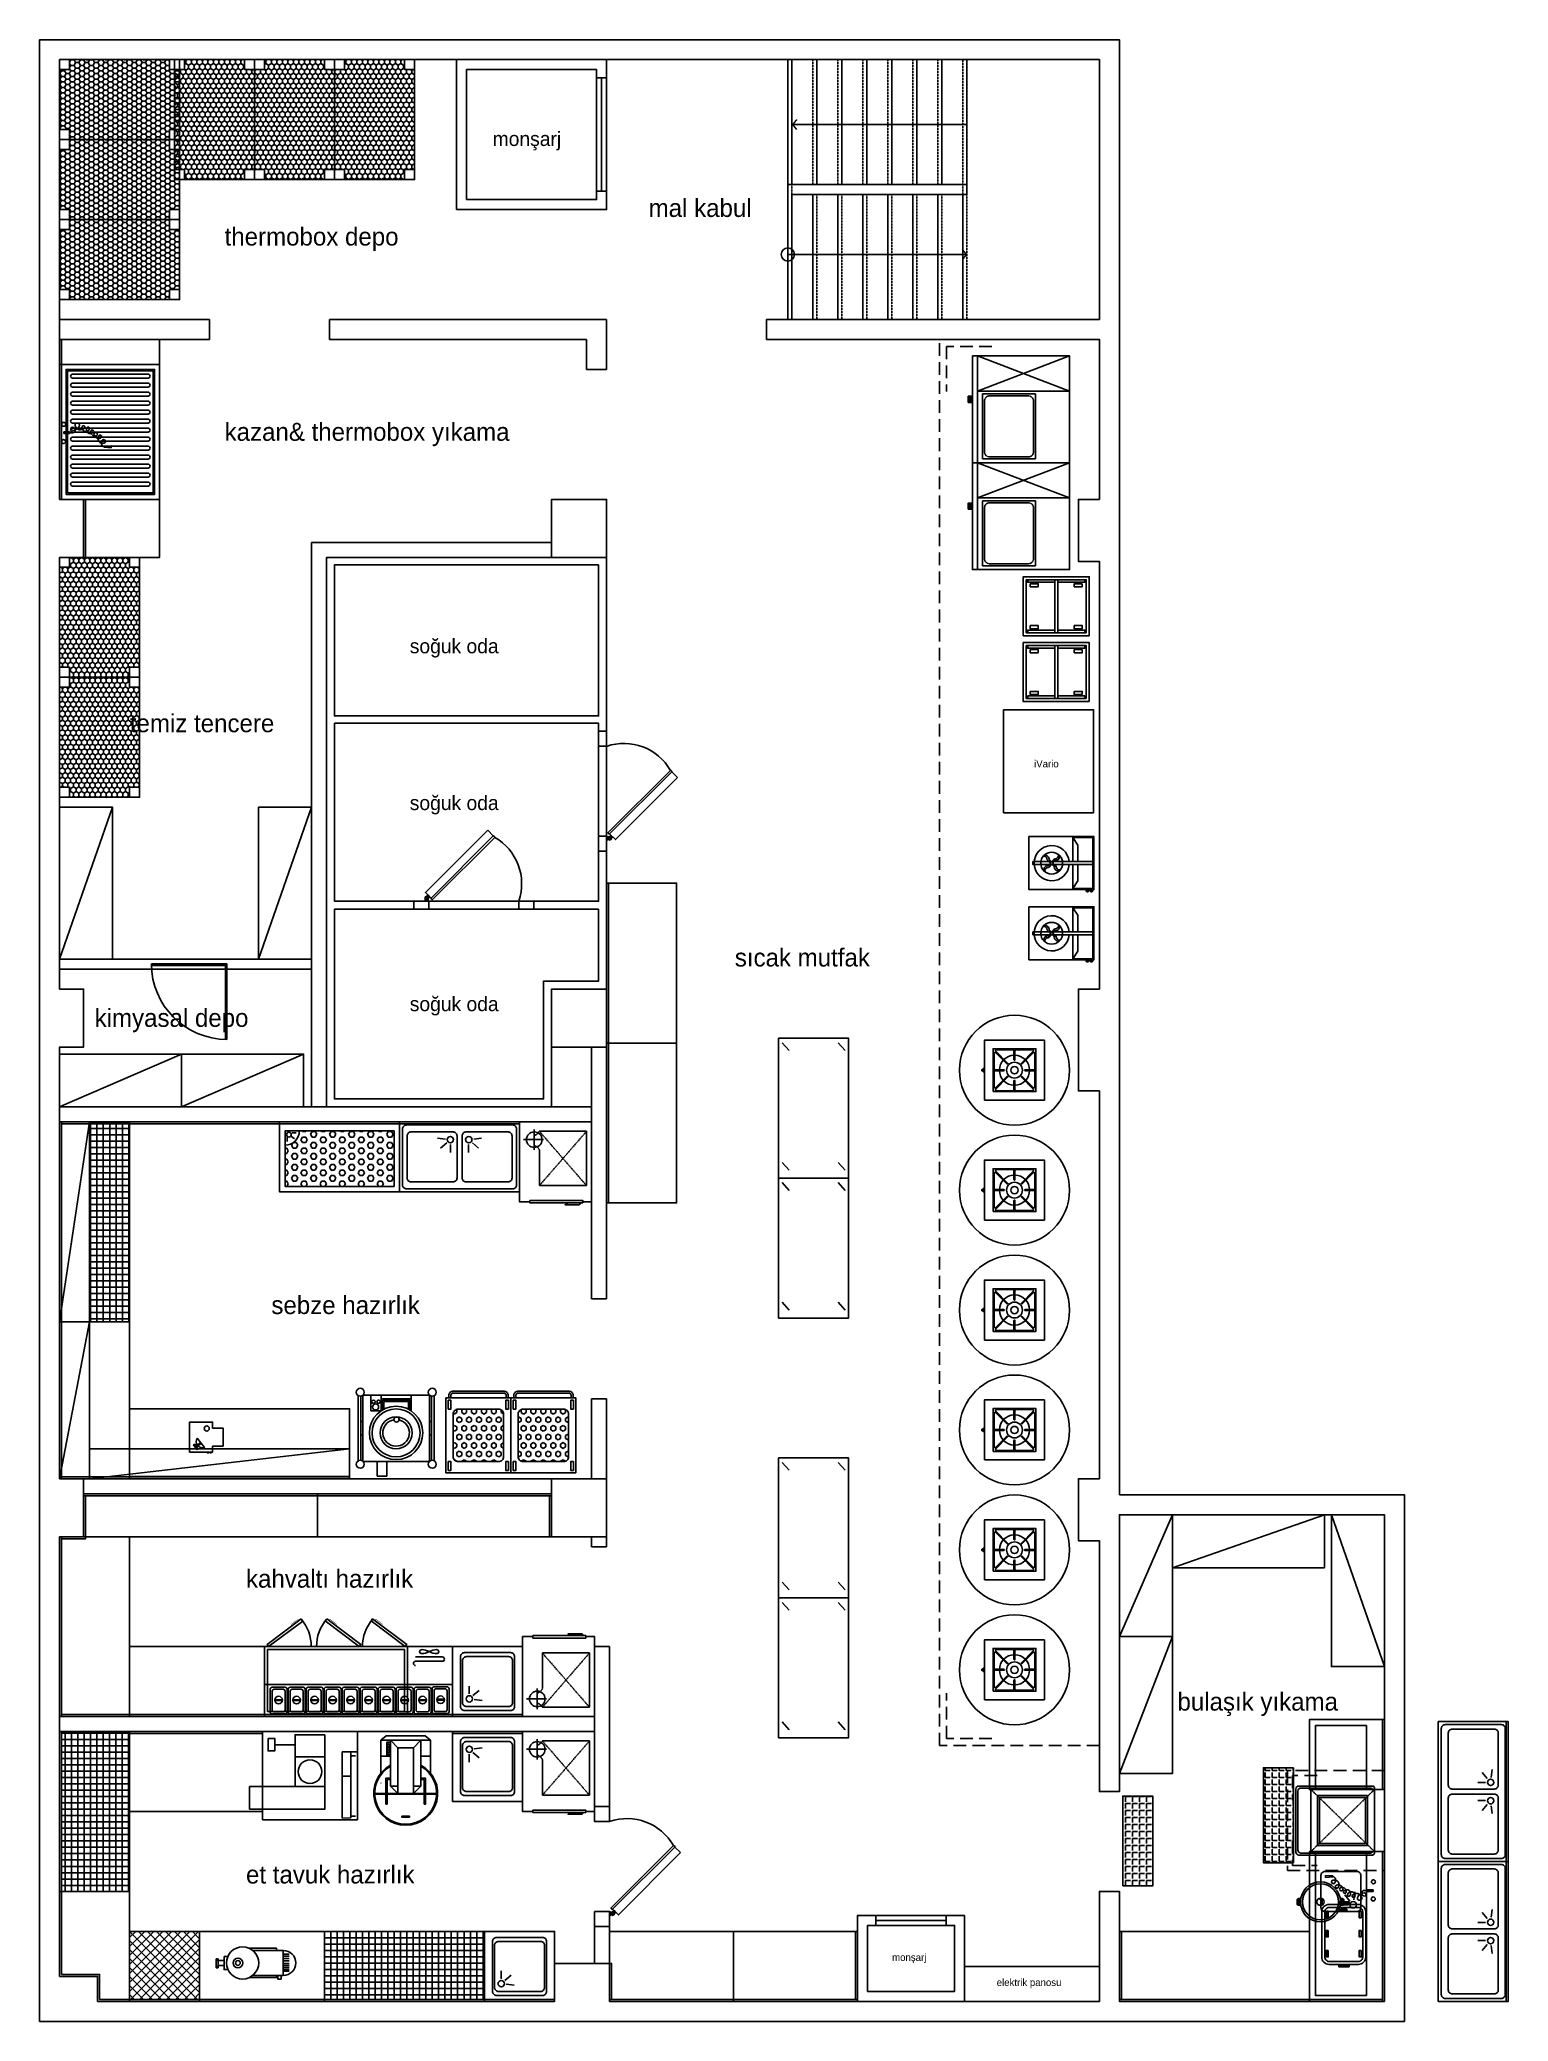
# Model space of a CAD drawing. Header units: centimetres. Extents: x 5488 to 35882, y -53196 to -19684.
# Drawn here: x 16623 to 18092, y -26991 to -25008 of the extents above; entities that cross this region are included whole.
import ezdxf

# ---------------------------------------------------------------- set-up
doc = ezdxf.new("R2010")
doc.units = ezdxf.units.CM
for name, pattern in [('DASHED', [0.75, 0.5, -0.25]), ('HIDDEN', [0.375, 0.25, -0.125]), ('HIDDENX2', [19.05, 12.7, -6.35])]:
    doc.linetypes.add(name, pattern=pattern)
for name, color, linetype in [('001 Duvar', 7, 'Continuous'), ('002 Çizgi', 7, 'Continuous'), ('CIHAZ', 2, 'Continuous'), ('Kıtc-002 Çizgi', 7, 'Continuous'), ('Kıtc-028 Yer Izgarası', 252, 'Continuous'), ('MERDIVEN', 1, 'Continuous'), ('S2000-002 Çizgi', 7, 'Continuous'), ('S2000-003 Kapı', 3, 'Continuous'), ('S2000-034 Soğuk Oda', 1, 'Continuous')]:
    doc.layers.add(name, color=color, linetype=linetype)
doc.layers.add('GRC-Ekipman', color=4, linetype='Continuous', lineweight=25)
doc.styles.add('TAKSİM', font='GOTHIC.TTF', dxfattribs={"height": 20})

msp = doc.modelspace()

# ---------------------------------------------------------------- texts
at = {"style": 'TAKSİM'}
for s, height, p in [('monşarj', 14.4, (17075.8, -25114.2)), ('mal kabul', 18, (17231.8, -25185.2)), ('thermobox depo', 18, (16807.7, -25213.8)), ('kazan& thermobox yıkama', 18, (16807.7, -25409.2)), ('soğuk oda', 14.4, (16992.9, -25621.8)), ('temiz tencere', 18, (16712.9, -25700.8)), ('iVario', 7.2, (17617.3, -25736)), ('soğuk oda', 14.4, (16992.9, -25778.7)), ('sıcak mutfak', 18, (17318, -25935.2)), ('kimyasal depo', 18, (16677.7, -25995.6)), ('soğuk oda', 14.4, (16992.9, -25979.9)), ('sebze hazırlık', 18, (16854.5, -26283)), ('kahvaltı hazırlık', 18, (16829.1, -26556.8)), ('bulaşık yıkama', 18, (17760.7, -26679.8)), ('et tavuk hazırlık', 18, (16829.1, -26852.8)), ('monşarj', 7.2, (17475.3, -26930.3)), ('elektrik panosu', 7.2, (17579.9, -26955.4))]:
    msp.add_text(s, height=height, dxfattribs=at).set_placement(p)

# ---------------------------------------------------------------- blocks, each defined once
blk = doc.blocks.new('A$C290F25D6')
at = {"layer": 'S2000-002 Çizgi'}
for p, q in [((7, 85.1), (12.4, 89.4)), ((7, 52), (7, 85.1)), ((7, 85.1), (56.8, 85.1)), ((12.4, 89.4), (51.5, 89.4)), ((16.7, 39.1), (16.7, 85.1)), ((16.7, 85.1), (24.2, 77.5)), ((22.1, 85.1), (41.8, 85.1)), ((39.6, 85.1), (24.2, 85.1)), ((47.2, 85.1), (39.6, 77.5)), ((47.2, 85.1), (47.2, 39.1)), ((51.5, 89.4), (56.8, 85.1)), ((56.8, 85.1), (56.8, 52)), ((7, 68.9), (16.7, 68.9)), ((24.2, 31.6), (24.2, 77.5)), ((24.2, 77.5), (39.6, 77.5)), ((39.6, 77.5), (39.6, 31.6)), ((47.2, 68.9), (56.8, 68.9)), ((7, 42), (7, 42.3)), ((12.1, 31.6), (0.9, 31.6)), ((12.1, 31.1), (0.9, 31.1)), ((50.5, 31.6), (13.3, 31.6)), ((50.5, 31.1), (13.3, 31.1)), ((16.7, 39.1), (24.2, 39.1)), ((24.2, 31.6), (16.7, 39.1)), ((39.6, 39.1), (47.2, 39.1)), ((39.6, 31.6), (47.2, 39.1)), ((62.9, 31.6), (51.8, 31.6)), ((62.9, 31.1), (51.8, 31.1))]:
    blk.add_line(p, q, dxfattribs=at)
for points in [[(16.7, 70.3), (16.7, 82.9), (13, 82.9), (13, 70.3)], [(28.2, 9.1), (35.6, 9.1), (35.6, 7.8), (28.2, 7.8)]]:
    blk.add_lwpolyline(points, close=True, dxfattribs=at)
for points in [[(13.3, 46.9), (12.1, 46.9), (12.1, 21), (13.3, 21), (13.3, 45.7)], [(13.3, 45.7), (16.7, 45.7), (16.7, 46.9), (12.1, 46.9), (12.1, 45.7)], [(50.5, 45.7), (47.2, 45.7), (47.2, 46.9), (51.8, 46.9), (51.8, 45.7)], [(50.5, 46.9), (51.8, 46.9), (51.8, 21), (50.5, 21), (50.5, 45.7)]]:
    blk.add_lwpolyline(points, dxfattribs=at)
for centre in [(14.8, 80), (14.8, 76.7), (14.8, 73.2)]:
    blk.add_circle(centre, 1.24, dxfattribs=at)
for radius, start, end in [(32, 118.4486, 61.5514), (31, 119.4548, 60.5452)]:
    blk.add_arc((31.9, 31.9), radius, start, end, dxfattribs=at)
blk = doc.blocks.new('A$C4361c141')
for p, q in [((12.9, 0, -350), (12.9, 88.3, -350)), ((12.9, 88.3, -350), (107.9, 88.3, -350)), ((107.9, 88.3, -350), (107.9, 0, -350)), ((45.4, 75.2, -350), (25.1, 75.2, -350)), ((92.5, 67.9, -350), (107.9, 67.9, -350)), ((92.5, 67.9, -350), (92.5, 43.8, -350)), ((101.3, 67.9, -350), (101.3, 2, -350)), ((92.5, 1.8, -350), (92.5, 43.8, -350)), ((92.5, 43.8, -350), (101.3, 43.8, -350)), ((0, 10.8, -350), (0, 31.1, -350)), ((107.9, 0, -350), (12.9, 0, -350)), ((101.3, 2, -350), (92.5, 1.8, -350))]:
    blk.add_line(p, q)
at = {"extrusion": (8.11483e-16, 1, 0)}
for p, q in [((107.9, 67.9, -321.6), (100.3, 67.9, -321.6)), ((100.3, 67.9, -321.6), (100.3, 67.9, -346.9)), ((100.3, 67.9, -346.9), (107.9, 67.9, -346.9)), ((106, 64.1, -346.9), (102, 64.1, -346.9)), ((102, 64.1, -346.9), (102, 64.1, -350)), ((102, 64.1, -350), (106, 64.1, -350)), ((106, 64.1, -346.9), (102, 64.1, -346.9)), ((102, 64.1, -346.9), (102, 64.1, -350)), ((102, 64.1, -350), (106, 64.1, -350)), ((106, 64.1, -350), (106, 64.1, -346.9)), ((106, 64.1, -350), (106, 64.1, -346.9)), ((107.9, 67.9, -346.9), (107.9, 67.9, -321.6)), ((106, 3.7, -346.9), (102, 3.7, -346.9)), ((102, 3.7, -346.9), (102, 3.7, -350)), ((102, 3.7, -350), (106, 3.7, -350)), ((106, 3.7, -350), (106, 3.7, -346.9))]:
    blk.add_line(p, q, dxfattribs=at)
at = {"elevation": -350}
for points in [[(18.4, 81.4), (18.4, 69), (25.1, 69), (25.1, 81.4)], [(75.4, 85.2), (75.4, 63.2), (45.4, 63.2), (45.4, 85.2)], [(75.4, 63.2), (75.4, 33.2), (45.4, 33.2), (45.4, 63.2)], [(75.4, 33.2), (75.4, 10.8), (0, 10.8), (0, 33.2)]]:
    blk.add_lwpolyline(points, close=True, dxfattribs=at)
blk.add_circle((60.4, 48.2, -350), 11.9)
blk = doc.blocks.new('A$C00E1122B')
at = {"layer": 'S2000-002 Çizgi'}
h = blk.add_hatch(dxfattribs=at)
h.set_pattern_fill('LINE', color=256, scale=0.5, angle=90, style=0)
h.set_pattern_definition([(90, (-1219.2484, -3768.8105), (-1.5875, 1e-16), [])])
h.paths.add_polyline_path([(46.5, 4.3), (40.4, 4.3), (40.4, 0), (46.5, 0)])
for p, q in [((0, 101.4), (35.2, 9.3)), ((35.2, 101.4), (0, 9.3)), ((35.2, 9.3), (35.2, 101.4)), ((0, 9.3), (106.9, 9.3))]:
    blk.add_line(p, q, dxfattribs=at)
for points in [[(0, 4.3), (106.9, 4.3), (106.9, 101.4), (0, 101.4)], [(46.5, 0), (40.4, 0), (40.4, 4.3), (46.5, 4.3)]]:
    blk.add_lwpolyline(points, close=True, dxfattribs=at)
at = {"layer": 'S2000-002 Çizgi', "linetype": 'DASHED'}
blk.add_lwpolyline([(38.1, 67.3), (38.1, 14.3), (103.1, 14.3), (103.1, 67.3)], close=True, dxfattribs=at)
blk.add_lwpolyline([(40.1, 60.3), (40.1, 21.3, 0.414214), (45.1, 16.3), (96.1, 16.3, 0.414214), (101.1, 21.3), (101.1, 60.3, 0.414214), (96.1, 65.3), (45.1, 65.3, 0.414214)], format="xyb", close=True, dxfattribs=at)
blk = doc.blocks.new('A$C7A461B3E')
at = {"layer": 'S2000-002 Çizgi'}
for points in [[(0, 0), (59, 0), (59, 66), (0, 66)], [(3, 3), (56, 3), (56, 63), (3, 63)], [(7, 59), (7, 51), (10.1, 51), (10.1, 59)], [(52, 59), (52, 51), (48.9, 51), (48.9, 59)], [(3, 31.5), (56, 31.5), (56, 34.5), (3, 34.5)], [(7, 7), (7, 15), (10.1, 15), (10.1, 7)], [(52, 7), (52, 15), (48.9, 15), (48.9, 7)]]:
    blk.add_lwpolyline(points, close=True, dxfattribs=at)
for points in [[(5.6, 31.5), (5.6, 4.4), (3, 4.4), (3, 61.4), (5.6, 61.4), (5.6, 34.5)], [(53.4, 31.5), (53.4, 4.4), (56, 4.4), (56, 61.4), (53.4, 61.4), (53.4, 34.5)]]:
    blk.add_lwpolyline(points, dxfattribs=at)
blk = doc.blocks.new('A$C734D7A9C')
at = {"layer": 'CIHAZ', "color": 1}
for p, q in [((24.1, 65.1), (4, 65.1)), ((14.7, 75.3), (14.7, 54.8))]:
    blk.add_line(p, q, dxfattribs=at)
at = {"layer": 'CIHAZ', "color": 5, "linetype": 'DASHED'}
for p, q in [((67, 73.5), (19.8, 19.1)), ((19.8, 73.5), (67, 19.1))]:
    blk.add_line(p, q, dxfattribs=at)
at = {"layer": 'CIHAZ', "color": 5}
for points in [[(63.2, 1.8), (10.4, 1.8), (10.4, 4.3), (63.2, 4.3)], [(61.2, 1.8), (48.6, 1.8), (45.6, 0), (59.6, 0)]]:
    blk.add_lwpolyline(points, close=True, dxfattribs=at)
at = {"layer": 'CIHAZ', "color": 1}
blk.add_circle((14.7, 65.1), 7.76, dxfattribs=at)
at = {"layer": 'S2000-002 Çizgi', "linetype": 'DASHED'}
for p, q in [((19.8, 73.5), (67, 73.5)), ((67, 73.5), (67, 19.1)), ((19.8, 19.1), (19.8, 54.9)), ((67, 19.1), (19.8, 19.1))]:
    blk.add_line(p, q, dxfattribs=at)
at = {"layer": 'S2000-002 Çizgi'}
blk.add_lwpolyline([(10.4, 2.8), (0, 2.8), (0, 82.8), (72, 82.8), (72, 2.8), (63.2, 2.8)], dxfattribs=at)
at = {"layer": 'S2000-002 Çizgi', "linetype": 'DASHED'}
for centre, radius, start, end in [((11.6, 78.1), 9.4, 291.2079, 330.9566), ((11, 49.9), 10.2, 29.6907, 66.7752)]:
    blk.add_arc(centre, radius, start, end, dxfattribs=at)
blk = doc.blocks.new('A$C32DC0840')
at = {"layer": 'S2000-002 Çizgi'}
for p, q in [((45.8, 52.8), (38, 53.9)), ((47.1, 49), (41, 43.9)), ((51, 47.3), (51, 39.4)), ((69, 47.3), (69, 39.4)), ((72.9, 49), (79, 43.9)), ((74.2, 52.8), (82, 53.9))]:
    blk.add_line(p, q, dxfattribs=at)
for points in [[(120, 0), (0, 0), (0, 70), (120, 70)], [(120, 68), (0, 68), (0, 70), (120, 70)]]:
    blk.add_lwpolyline(points, close=True, dxfattribs=at)
for points in [[(113, 3), (7, 3, -0.414214), (3, 7), (3, 63, -0.414214), (7, 67), (113, 67, -0.414214), (117, 63), (117, 7, -0.414214)], [(53.5, 10), (11.5, 10, -0.414214), (7.5, 14), (7.5, 56, -0.414214), (11.5, 60), (53.5, 60, -0.414214), (57.5, 56), (57.5, 14, -0.414214)], [(66.5, 10), (108.5, 10, 0.414214), (112.5, 14), (112.5, 56, 0.414214), (108.5, 60), (66.5, 60, 0.414214), (62.5, 56), (62.5, 14, 0.414214)]]:
    blk.add_lwpolyline(points, format="xyb", close=True, dxfattribs=at)
for centre in [(50.8, 52.3), (69.2, 52.3)]:
    blk.add_circle(centre, 3.19, dxfattribs=at)
blk = doc.blocks.new('A$C00646C38')
at = {"layer": 'S2000-002 Çizgi'}
h = blk.add_hatch(dxfattribs=at)
h.set_pattern_fill('HEX', color=254, style=0)
h.set_pattern_definition([(0, (-4717.048, -3146.4644), (0, 5.49926), [3.175, -6.35]), (120, (-4717.048, -3146.4644), (-4.762499, -2.74963), [3.175, -6.35]), (60, (-4713.873, -3146.4644), (-4.762499, 2.74963), [3.175, -6.35])])
h.paths.add_polyline_path([(5.5, 5.5), (114.5, 5.5), (114.5, 61), (19.7, 61, -0.414214), (5.5, 46.8)])
for p, q in [((7.5, 54.4), (7.5, 50.6)), ((12, 55.4), (14.8, 53.2)), ((12.6, 59.1), (16.4, 59.1))]:
    blk.add_line(p, q, dxfattribs=at)
for points in [[(120, 70), (0, 70), (0, 0), (120, 0)], [(120, 70), (0, 70), (0, 68), (120, 68)], [(114.5, 61), (5.5, 61), (5.5, 5.5), (114.5, 5.5)]]:
    blk.add_lwpolyline(points, close=True, dxfattribs=at)
blk.add_circle((9.3, 57.3), 2.4, dxfattribs=at)
blk.add_arc((5.5, 61), 14.2, 270, 0, dxfattribs=at)
blk = doc.blocks.new('ARB.Sebze Basma')
at = {"layer": 'S2000-002 Çizgi'}
h = blk.add_hatch(dxfattribs=at)
h.set_pattern_fill('HEX', color=256, scale=0.9, angle=270, style=0)
h.set_pattern_definition([(270, (-111636.488, 8696.6115), (4.94933518, -9e-16), [2.8575, -5.715]), (30, (-111636.488, 8696.6115), (-2.4746676, 4.28625), [2.8575, -5.715]), (330, (-111636.488, 8693.754), (2.4746676, 4.28625), [2.8575, -5.715])])
h.paths.add_polyline_path([(-52.7, -63.7), (-12.3, -63.7, 0.414214), (-7.3, -58.7), (-7.3, -16.3, 0.414214), (-12.3, -11.3), (-52.7, -11.3, 0.414214), (-57.7, -16.3), (-57.7, -58.7, 0.414214)])
for points in [[(-65, 0), (-65, -75), (0, -75), (0, 0)], [(-62.6, -2.4), (-59.9, -2.4), (-59.9, -11.2), (-62.6, -11.2)], [(-2.4, -2.4), (-5.1, -2.4), (-5.1, -11.2), (-2.4, -11.2)], [(-62.6, -72.6), (-59.9, -72.6), (-59.9, -63.8), (-62.6, -63.8)], [(-2.4, -72.6), (-5.1, -72.6), (-5.1, -63.8), (-2.4, -63.8)]]:
    blk.add_lwpolyline(points, close=True, dxfattribs=at)
blk.add_lwpolyline([(-7.3, -16.3), (-7.3, -58.7, -0.414214), (-12.3, -63.7), (-52.7, -63.7, -0.414214), (-57.7, -58.7), (-57.7, -16.3, -0.414214), (-52.7, -11.3), (-12.3, -11.3, -0.414214)], format="xyb", close=True, dxfattribs=at)
for points in [[(-3, -75.2), (-3, -77.6, -0.414214), (-7, -81.6), (-58.3, -81.6, -0.414214), (-62.3, -77.6), (-62.3, -75)], [(-5, -75.2), (-5, -77.6, -0.414214), (-7, -79.6), (-58.3, -79.6, -0.414214), (-60.3, -77.6), (-60.3, -75)]]:
    blk.add_lwpolyline(points, format="xyb", dxfattribs=at)
blk = doc.blocks.new('A$C01E77913')
at = {"layer": 'S2000-002 Çizgi'}
for points in [[(2, 26.8), (15, 26.8, -0.414214), (17, 24.8), (17, 2, -0.414214), (15, 0), (2, 0, -0.414214), (0, 2), (0, 24.8, -0.414214)], [(4, 24.8), (13, 24.8, -0.414214), (15, 22.8), (15, 4, -0.414214), (13, 2), (4, 2, -0.414214), (2, 4), (2, 22.8, -0.414214)]]:
    blk.add_lwpolyline(points, format="xyb", close=True, dxfattribs=at)
blk.add_lwpolyline([(4.7, 14.3), (12.2, 14.3), (12.2, 13.5), (4.7, 13.5)], close=True, dxfattribs=at)
blk.add_circle((8.5, 13.9), 3.82, dxfattribs=at)
blk = doc.blocks.new('188-70-M')
at = {"layer": '002 Çizgi', "color": 7}
blk.add_line((47.6, -126), (47.6, 62), dxfattribs=at)
for points in [[(-48.1, 25.3), (-22.5, 59.5), (-20.4, 58), (-46, 23.8)], [(-20.4, -126), (49.6, -126), (49.6, 62), (-20.4, 62)], [(17.6, 62), (17.6, -126), (49.6, -126), (49.6, 62)], [(-48.2, -0.1), (-22.5, -34.2), (-20.4, -32.6), (-46.2, 1.5)], [(-48.2, -46), (-22.5, -80.2), (-20.4, -78.6), (-46.2, -44.5)], [(-17.4, -109.6), (-17.2, -108.1), (-16.8, -106.4), (-16.1, -104.5), (-15.4, -102.6), (-14.7, -100.7), (-14, -98.8), (-13.6, -97.1), (-13.4, -95.6), (-13.6, -94.5), (-14, -93.7), (-14.7, -93.2), (-15.4, -93), (-16.1, -93.2), (-16.8, -93.7), (-17.2, -94.5), (-17.4, -95.6), (-17.2, -97.1), (-16.8, -98.8), (-16.1, -100.7), (-15.4, -102.6), (-14.7, -104.5), (-14, -106.4), (-13.6, -108.1), (-13.4, -109.6), (-13.6, -110.7), (-14, -111.5), (-14.7, -112), (-15.4, -112.2), (-16.1, -112), (-16.8, -111.5), (-17.2, -110.7)]]:
    blk.add_lwpolyline(points, close=True, dxfattribs=at)
at = {"layer": '002 Çizgi', "color": 7, "linetype": 'DASHED'}
blk.add_lwpolyline([(44.6, -78), (44.6, 59), (-17.4, 59), (-17.4, -78)], close=True, dxfattribs=at)
at = {"layer": '002 Çizgi', "color": 7, "const_width": 0.427}
for points in [[(-46.4, 27.5), (-47.7, 28.5), (-43.5, 34.2), (-42.4, 35.6)], [(-46.5, -2.3), (-47.9, -3.3), (-43.6, -8.9), (-42.5, -10.4)], [(-46.5, -48.3), (-47.9, -49.3), (-43.6, -54.9), (-42.5, -56.4)]]:
    blk.add_lwpolyline(points, dxfattribs=at)
at = {"layer": '002 Çizgi', "color": 7}
blk.add_lwpolyline([(47.6, -81), (-20.4, -81)], dxfattribs=at)
for points in [[(-10.1, -89), (-10.1, -115.7, 1), (-5.7, -115.7)], [(-5.7, -115.7), (-5.7, -89, -1), (-1.4, -89)]]:
    blk.add_lwpolyline(points, format="xyb", dxfattribs=at)
for centre, start, end in [((-20.4, 58), 229.755, 270), ((-20.4, -32.6), 90, 130.5092), ((-20.4, -78.6), 90, 130.5092)]:
    blk.add_arc(centre, 42.7, start, end, dxfattribs=at)
at = {"layer": '002 Çizgi', "color": 7, "xscale": -1, "rotation": 90}
for p in [(47, 56.5), (47, 38.5), (47, 20.5), (47, 2.5), (47, -15.5), (47, -33.5), (47, -51.5), (47, -69.5), (47, -87.5), (46.6, -105.5)]:
    blk.add_blockref('A$C01E77913', p, dxfattribs=at)
blk = doc.blocks.new('A$C59A6314D')
at = {"layer": 'S2000-002 Çizgi'}
for p, q in [((16.5, 47.3), (16.5, 39.4)), ((20.4, 49), (26.5, 43.9)), ((21.7, 52.8), (29.5, 53.9))]:
    blk.add_line(p, q, dxfattribs=at)
for points in [[(0, 0), (70, 0), (70, 70), (0, 70)], [(0, 68), (70, 68), (70, 70), (0, 70)]]:
    blk.add_lwpolyline(points, close=True, dxfattribs=at)
for points in [[(12, 6), (58, 6, 0.414214), (62, 10), (62, 60, 0.414214), (58, 64), (12, 64, 0.414214), (8, 60), (8, 10, 0.414214)], [(14, 10), (56, 10, 0.414214), (60, 14), (60, 56, 0.414214), (56, 60), (14, 60, 0.414214), (10, 56), (10, 14, 0.414214)]]:
    blk.add_lwpolyline(points, format="xyb", close=True, dxfattribs=at)
blk.add_circle((16.7, 52.3), 3.19, dxfattribs=at)
blk = doc.blocks.new('A$C16CD0E37')
at = {"layer": 'S2000-002 Çizgi'}
for p, q in [((6.7, 46.7), (4.7, 46.7)), ((73.3, 46.7), (75.3, 46.7)), ((6.7, 33.3), (4.7, 33.3)), ((25.1, 22.6), (25.1, 6.7)), ((26.4, 21.7), (26.4, 12)), ((27.8, 21), (27.8, 13.3)), ((52.6, 21), (52.6, 13.3)), ((53.9, 21.7), (53.9, 12)), ((55.2, 22.6), (55.2, 6.7)), ((55.2, 22.6), (65.3, 22.6)), ((65.3, 22.6), (65.3, 6.7)), ((73.3, 33.3), (75.3, 33.3)), ((25.1, 10.7), (55.2, 10.7)), ((25.1, 6.7), (55.2, 6.7)), ((26.4, 12), (53.9, 12)), ((27.8, 13.3), (52.6, 13.3))]:
    blk.add_line(p, q, dxfattribs=at)
blk.add_lwpolyline([(49.6, 87.9), (59.1, 87.9), (59.1, 73.3), (49.6, 73.3)], close=True, dxfattribs=at)
for points in [[(2, 72.5), (2, 7.5)], [(4.7, 72.1), (4.7, 7.9)], [(6.7, 6.7), (6.7, 73.3), (73.3, 73.3), (73.3, 6.7), (55.2, 6.7)], [(75.3, 72.1), (75.3, 7.9)], [(78, 72.5), (78, 7.5)], [(25.1, 6.7), (6.7, 6.7)]]:
    blk.add_lwpolyline(points, dxfattribs=at)
for centre, radius in [((4, 76), 4), ((76, 76), 4), ((40.2, 44.6), 26.7), ((40.2, 44.6), 24), ((40.2, 44.6), 16), ((39.8, 31.3), 2.54), ((60.7, 18.6), 3.06), ((4, 4), 4), ((57.7, 13.4), 1.69), ((62.8, 13.4), 1.69), ((76, 4), 4)]:
    blk.add_circle(centre, radius, dxfattribs=at)
blk.add_arc((40.2, 44.6), 13.3, 279.302, 257.4764, dxfattribs=at)
blk = doc.blocks.new('A$C4A433252')
at = {"layer": 'S2000-002 Çizgi'}
for points in [[(0, 12.1), (1.8, 12.1), (1.8, 20.9), (0, 20.9)], [(61.5, 28.6), (64.8, 28.6), (64.8, 32.2), (61.5, 32.2)], [(1.8, 13.7), (7.7, 13.7), (7.7, 18.8), (1.8, 18.8)]]:
    blk.add_lwpolyline(points, close=True, dxfattribs=at)
for points in [[(11.6, 22.8), (7.7, 22.8), (7.7, 9.5)], [(60.3, 28.6), (60.3, 30.8), (32.9, 30.8)], [(36.4, 3.6), (67, 3.6), (67, 28.6), (36.4, 28.6)], [(67, 24.4), (73, 24.4)], [(67, 22.8), (73, 22.8)], [(67, 20.8), (73, 20.8)], [(1.8, 19.8), (0, 19.8)], [(1.8, 13.2), (0, 13.2)], [(7.7, 9.5), (11.6, 9.5)], [(32.9, 1.4), (60.3, 1.4), (60.3, 3.6)], [(67, 18.8), (73, 18.8)], [(67, 16.5), (73, 16.5)], [(67, 13.9), (73, 13.9)], [(67, 11.7), (73, 11.7)], [(67, 9.3), (73, 9.3)], [(67, 7.3), (73, 7.3)]]:
    blk.add_lwpolyline(points, dxfattribs=at)
for centre, radius in [((26.3, 16.1), 16.1), ((21.6, 16.1), 4.84), ((21.6, 16.1), 2.42)]:
    blk.add_circle(centre, radius, dxfattribs=at)
blk.add_arc((67, 16.1), 12.5, 270, 90, dxfattribs=at)
blk = doc.blocks.new('A$C40CD3614')
at = {"layer": 'S2000-002 Çizgi'}
for points in [[(23, 24.7), (23, 30.7), (0, 30.7), (0, 0.7)], [(23, 6.7), (33.5, 6.7), (33.5, 24.7), (23, 24.7)], [(0, 0.7), (23, 0.7), (23, 6.7)], [(6.4, 6.5), (4.8, 8.5), (4, 7.8), (7.7, 3.1)], [(7.7, 3.1), (8.6, 3.8), (7, 5.7)], [(7.7, 14.6), (15, 5.3)]]:
    blk.add_lwpolyline(points, dxfattribs=at)
for points in [[(5.6, 5.9), (6.2, 5.1), (10.9, 8.8), (10.3, 9.6)], [(17.5, 0), (19.2, 0), (19.2, 0.7), (17.5, 0.7)], [(20.1, 0), (21.8, 0), (21.8, 0.7), (20.1, 0.7)]]:
    blk.add_lwpolyline(points, close=True, dxfattribs=at)
at = {"layer": 'S2000-002 Çizgi', "const_width": 0.321}
blk.add_lwpolyline([(9.2, 8.4, 1), (10.1, 8.4, 1)], format="xyb", close=True, dxfattribs=at)
at = {"layer": 'S2000-002 Çizgi'}
blk.add_circle((17.1, 24.3), 2.56, dxfattribs=at)
blk.add_arc((12.8, 11.1), 6.17, 145.0811, 291.5627, dxfattribs=at)
blk = doc.blocks.new('A$C53E03B34')
at = {"layer": 'Kıtc-002 Çizgi'}
for points in [[(3.7, 16.6), (2, 16.6, -0.414214), (0, 18.6), (0, 21.4, -0.414214), (2, 23.4), (3.7, 23.4)], [(43.1, 16.6), (44.9, 16.6, 0.414214), (46.9, 18.6), (46.9, 21.4, 0.414214), (44.9, 23.4), (43.1, 23.4)]]:
    blk.add_lwpolyline(points, format="xyb", dxfattribs=at)
for points in [[(2.8, 17.6), (2, 17.6, -0.414214), (1, 18.6), (1, 21.4, -0.414214), (2, 22.4), (2.8, 22.4)], [(44, 17.6), (44.9, 17.6, 0.414214), (45.9, 18.6), (45.9, 21.4, 0.414214), (44.9, 22.4), (44, 22.4)]]:
    blk.add_lwpolyline(points, format="xyb", close=True, dxfattribs=at)
for points in [[(22.1, 23.4), (24.2, 21.8), (24.2, 18.1), (22.7, 16.4)], [(23.5, 23.7), (25.2, 22.3), (25.2, 17.7), (23.8, 16.3)]]:
    blk.add_lwpolyline(points, dxfattribs=at)
for radius in [20, 18, 3.66]:
    blk.add_circle((23.4, 20), radius, dxfattribs=at)
blk = doc.blocks.new('A$C7ED97EAE')
at = {"layer": 'S2000-002 Çizgi'}
for p, q in [((3.5, 88.5), (65.5, 88.5)), ((3.5, 15), (3.5, 88.5)), ((65.5, 88.5), (65.5, 15)), ((0, 3), (0, 76.5)), ((2, 78.5), (3.5, 78.5)), ((2, 5), (2, 75)), ((3.5, 78.5), (65.5, 78.5)), ((3.5, 76.5), (3.5, 76.5)), ((65.5, 78.5), (67, 78.5)), ((65.5, 76.5), (65.5, 76.5)), ((67, 75), (67, 5)), ((69, 76.5), (69, 3)), ((66, 0), (3, 0)), ((65.5, 15), (3.5, 15)), ((64, 2), (5, 2)), ((67, 15), (65.5, 15))]:
    blk.add_line(p, q, dxfattribs=at)
at = {"layer": 'S2000-002 Çizgi', "linetype": 'DASHED'}
for p, q in [((65.5, 78.5), (3.5, 15)), ((65.5, 15), (3.5, 78.5))]:
    blk.add_line(p, q, dxfattribs=at)
for points in [[(9.5, 21.5), (59.5, 21.5), (59.5, 71.5), (9.5, 71.5)], [(11.5, 23.5), (57.5, 23.5), (57.5, 69.5), (11.5, 69.5)]]:
    blk.add_lwpolyline(points, close=True, dxfattribs=at)
at = {"layer": 'S2000-002 Çizgi'}
for centre, radius, start, end in [((2, 76.5), 2, 90, 180), ((3.5, 75), 1.5, 90, 180), ((65.5, 75), 1.5, 0, 90), ((67, 76.5), 2, 0, 90), ((3, 3), 3, 180, 270), ((5, 5), 3, 180, 270), ((64, 5), 3, 270, 0), ((66, 3), 3, 270, 0)]:
    blk.add_arc(centre, radius, start, end, dxfattribs=at)
blk = doc.blocks.new('A$C7BE05278')
at = {"layer": 'S2000-002 Çizgi'}
h = blk.add_hatch(color=256, dxfattribs=at)
h.paths.add_polyline_path([(4.7, 9.9, -0.025454), (4.8, 10.4, 0.278063), (0.8, 7.5), (1.2, 7.3, -0.265675)])
h.paths.add_polyline_path([(5.4, 10.4, 0.028094), (4.8, 10.4, 0.025454), (4.7, 9.9, -0.030609), (5.2, 9.9, -0.027259)])
h.paths.add_polyline_path([(5.4, 10.4, 0.027259), (5.2, 9.9, -0.171751), (7.9, 9), (7.9, 9), (7.9, 9, -1.347305), (5.2, 7.1, -0.147228), (5.2, 9.9, 0.030609), (4.7, 9.9, 0.138731), (4.7, 7, 1.347306), (8.2, 9.4, 0.162476)])
h.paths.add_polyline_path([(12.5, 12.7), (12.7, 13.1, 0.483116), (4.8, 10.4, -0.028094), (5.4, 10.4, -0.470681)])
for p, q in [((14.4, 47.6), (14.3, 41.7)), ((14.4, 47.6), (14.3, 41.7)), ((14.3, 41.7), (15.9, 41.7)), ((14.3, 41.7), (15.9, 41.7)), ((16, 47.6), (14.4, 47.6)), ((16, 47.6), (14.4, 47.6)), ((15.1, 47.6), (15, 38.9)), ((15.9, 41.7), (16, 47.6)), ((15.9, 41.7), (16, 47.6)), ((0.5, 7.3), (0, 0)), ((0.5, 7.3), (0, 0)), ((0, 0), (1.9, 0)), ((1.5, 7.3), (0.5, 7.3)), ((1.5, 7.3), (0.5, 7.3)), ((1.9, 0), (1.5, 7.3)), ((1.9, 0), (1.5, 7.3))]:
    blk.add_line(p, q, dxfattribs=at)
for centre in [(6.3, 47.8), (23.5, 47.6)]:
    blk.add_circle(centre, 1.99, dxfattribs=at)
for centre, radius, start, end in [((19.1, 38.9), 1.6, 359.43, 179.43), ((15.6, 16.7), 3.77, 86.0156, 220.6772), ((18.1, 21.1), 3.83, 52.4089, 229.1112), ((17.8, 38.9), 2.86, 179.43, 359.43), ((16.5, 19.2), 1.37, 229.1112, 116.3243), ((20, 25.6), 3.8, 74.9498, 261.6763), ((25.1, 38.8), 7.64, 179.43, 242.0346), ((23.5, 30.9), 5.53, 105.7663, 225.7833), ((19.6, 23.1), 1.26, 261.6763, 52.4089), ((20.6, 27.9), 1.41, 225.7833, 74.9498), ((22.6, 34), 2.23, 242.0346, 105.7663), ((4.8, 5.6), 4.31, 51.245, 156.7533), ((9.4, 8.6), 4.83, 57.0103, 197.5795), ((6.4, 7.6), 1.7, 197.5795, 51.245), ((14.4, 12.6), 4.98, 103.1199, 200.7743), ((11.2, 11.3), 1.54, 200.7743, 57.0103), ((13.7, 15.7), 1.76, 236.8088, 103.1199)]:
    blk.add_arc(centre, radius, start, end, dxfattribs=at)
blk.add_solid([(15.9, 41.7), (14.3, 41.7), (16, 47.6), (14.4, 47.6)], dxfattribs=at)
blk = doc.blocks.new('A$C7327736A')
at = {"layer": 'S2000-002 Çizgi'}
for p, q in [((48.3, 44.3), (40.5, 45.4)), ((49.6, 40.5), (43.5, 35.4)), ((53.5, 38.8), (53.5, 30.9))]:
    blk.add_line(p, q, dxfattribs=at)
for points in [[(0, 75), (150, 75), (150, 0), (0, 0)], [(0, 75), (150, 75), (150, 73), (0, 73)], [(0, 57), (144, 57), (144, 6), (0, 6)]]:
    blk.add_lwpolyline(points, close=True, dxfattribs=at)
blk.add_lwpolyline([(56, 11.5), (24, 11.5, -0.414214), (20, 15.5), (20, 47.5, -0.414214), (24, 51.5), (56, 51.5, -0.414214), (60, 47.5), (60, 15.5, -0.414214)], format="xyb", close=True, dxfattribs=at)
blk.add_circle((53.3, 43.8), 3.19, dxfattribs=at)
blk.add_blockref('A$C7BE05278', (24, 16.2), dxfattribs=at)
blk = doc.blocks.new('A$C40B23311')
for p, q in [((16.6, 64.2), (26.8, 64.2)), ((16.6, 63.4), (26.8, 63.4)), ((16.6, 1.7), (26.8, 1.7)), ((16.6, 0.8), (26.8, 0.8))]:
    blk.add_line(p, q)
for points in [[(44, 10), (44, 55.1, 0.414214), (36.6, 62.6), (7.4, 62.6, 0.414214), (0, 55.1), (0, 10, 0.414214), (7.4, 2.6), (36.6, 2.6, 0.414214)], [(41, 10), (41, 55.1, 0.414214), (36.6, 59.6), (7.4, 59.6, 0.414214), (3, 55.1), (3, 10, 0.414214), (7.4, 5.6), (36.6, 5.6, 0.414214)]]:
    blk.add_lwpolyline(points, format="xyb", close=True)
for points in [[(16.6, 65.1), (26.8, 65.1), (26.8, 62.6), (16.6, 62.6)], [(4.7, 48.5), (6.5, 48.5), (6.5, 55), (4.7, 55)], [(37.5, 48.5), (39.3, 48.5), (39.3, 55), (37.5, 55)], [(4.7, 28.5), (6.5, 28.5), (6.5, 35), (4.7, 35)], [(37.5, 28.5), (39.3, 28.5), (39.3, 35), (37.5, 35)], [(4.7, 9.3), (6.5, 9.3), (6.5, 15.8), (4.7, 15.8)], [(16.6, 2.6), (26.8, 2.6), (26.8, 0), (16.6, 0)], [(25.2, 7.3), (25.2, 9.1), (18.8, 9.1), (18.8, 7.3)], [(37.5, 9.3), (39.3, 9.3), (39.3, 15.8), (37.5, 15.8)]]:
    blk.add_lwpolyline(points, close=True)
blk = doc.blocks.new('A$C27224a4d')
blk.add_lwpolyline([(0, 2), (70, 2), (70, 0), (0, 0)], close=True)
at = {"layer": 'S2000-002 Çizgi'}
for points in [[(70, 0), (0, 0), (0, 75), (70, 75)], [(70, 18), (6, 18), (6, 69), (70, 69)]]:
    blk.add_lwpolyline(points, close=True, dxfattribs=at)
blk = doc.blocks.new('A$C395D4C7C')
at = {"layer": 'Kıtc-028 Yer Izgarası'}
for p, q in [((10, 79.9), (13.8, 79.9)), ((10, 77.6), (11.2, 79.7)), ((11.2, 79.7), (11.1, 79.9)), ((11.2, 79.7), (14.4, 79.7)), ((13.8, 79.9), (13.9, 80)), ((14.4, 79.7), (14.5, 80)), ((16, 77), (14.4, 79.7)), ((19.1, 77), (20.7, 79.7)), ((20.7, 79.7), (20.6, 79.9)), ((20.7, 79.7), (23.9, 79.7)), ((23.9, 79.7), (24, 79.9)), ((25.5, 77), (23.9, 79.7)), ((26.5, 79.9), (26.5, 80)), ((26.5, 79.9), (32.9, 79.9)), ((28.7, 77), (30.2, 79.7)), ((30.2, 79.7), (30.1, 79.9)), ((30.2, 79.7), (33.4, 79.7)), ((32.9, 79.9), (32.9, 80)), ((33.4, 79.7), (33.6, 79.9)), ((35, 77), (33.4, 79.7)), ((38.2, 77), (39.8, 79.7)), ((39.8, 79.7), (39.6, 79.9)), ((39.8, 79.7), (42.9, 79.7)), ((42.9, 79.7), (43.1, 79.9)), ((44.5, 77), (42.9, 79.7)), ((45.6, 79.9), (45.5, 80)), ((45.6, 79.9), (51.9, 79.9)), ((47.7, 77), (49.3, 79.7)), ((49.3, 79.7), (49.2, 79.9)), ((49.3, 79.7), (52.5, 79.7)), ((51.9, 79.9), (52, 80)), ((52.5, 79.7), (52.6, 79.9)), ((54.1, 77), (52.5, 79.7)), ((57.2, 77), (58.8, 79.7)), ((58.8, 79.7), (58.7, 79.9)), ((58.8, 79.7), (62, 79.7)), ((62, 79.7), (62.1, 79.9)), ((63.6, 77), (62, 79.7)), ((64.6, 79.9), (64.6, 80)), ((64.6, 79.9), (71, 79.9)), ((66.8, 77), (68.3, 79.7)), ((68.3, 79.7), (68.2, 79.9)), ((68.3, 79.7), (71.5, 79.7)), ((71, 79.9), (71, 80)), ((71.5, 79.7), (71.6, 79.9)), ((73.1, 77), (71.5, 79.7)), ((76.3, 77), (77.9, 79.7)), ((77.9, 79.7), (77.7, 79.9)), ((77.9, 79.7), (81, 79.7)), ((81, 79.7), (81.2, 79.9)), ((82.6, 77), (81, 79.7)), ((83.7, 79.9), (83.6, 80)), ((83.7, 79.9), (90, 79.9)), ((85.8, 77), (87.4, 79.7)), ((87.4, 79.7), (87.3, 79.9)), ((87.4, 79.7), (90.6, 79.7)), ((90, 79.9), (90.1, 80)), ((90.6, 79.7), (90.7, 79.9)), ((92.2, 77), (90.6, 79.7)), ((95.3, 77), (96.9, 79.7)), ((96.9, 79.7), (96.8, 79.9)), ((96.9, 79.7), (100.1, 79.7)), ((100.1, 79.7), (100.2, 79.9)), ((101.7, 77), (100.1, 79.7)), ((102.7, 79.9), (102.7, 80)), ((102.7, 79.9), (109.1, 79.9)), ((104.9, 77), (106.4, 79.7)), ((106.4, 79.7), (106.3, 79.9)), ((106.4, 79.7), (109.2, 79.7)), ((109.1, 79.9), (109.1, 80)), ((110, 78.3), (109.1, 79.9)), ((0, 66), (0.1, 66)), ((0, 60.5), (0.1, 60.5)), ((0.1, 66), (1.7, 68.7)), ((1.7, 63.2), (0.1, 66)), ((0.1, 60.5), (1.7, 63.2)), ((1.7, 57.7), (0.1, 60.5)), ((1.7, 68.7), (0.9, 70)), ((1.7, 68.7), (4.8, 68.7)), ((1.7, 63.2), (4.8, 63.2)), ((4.8, 68.7), (5.6, 70)), ((6.4, 66), (4.8, 68.7)), ((4.8, 63.2), (6.4, 66)), ((6.4, 60.5), (4.8, 63.2)), ((4.8, 57.7), (6.4, 60.5)), ((6.4, 66), (9.6, 66)), ((6.4, 60.5), (9.6, 60.5)), ((9.6, 66), (11.2, 68.7)), ((11.2, 63.2), (9.6, 66)), ((9.6, 60.5), (11.2, 63.2)), ((11.2, 57.7), (9.6, 60.5)), ((11.2, 74.2), (10, 76.3)), ((10, 72.1), (11.2, 74.2)), ((11.2, 68.7), (10, 70.8)), ((11.2, 74.2), (14.4, 74.2)), ((11.2, 68.7), (14.4, 68.7)), ((11.2, 63.2), (14.4, 63.2)), ((14.4, 74.2), (16, 77)), ((16, 71.5), (14.4, 74.2)), ((14.4, 68.7), (16, 71.5)), ((16, 66), (14.4, 68.7)), ((14.4, 63.2), (16, 66)), ((16, 60.5), (14.4, 63.2)), ((14.4, 57.7), (16, 60.5)), ((16, 77), (19.1, 77)), ((16, 71.5), (19.1, 71.5)), ((16, 66), (19.1, 66)), ((16, 60.5), (19.1, 60.5)), ((20.7, 74.2), (19.1, 77)), ((19.1, 71.5), (20.7, 74.2)), ((20.7, 68.7), (19.1, 71.5)), ((19.1, 66), (20.7, 68.7)), ((20.7, 63.2), (19.1, 66)), ((19.1, 60.5), (20.7, 63.2)), ((20.7, 57.7), (19.1, 60.5)), ((20.7, 74.2), (23.9, 74.2)), ((20.7, 68.7), (23.9, 68.7)), ((20.7, 63.2), (23.9, 63.2)), ((23.9, 74.2), (25.5, 77)), ((25.5, 71.5), (23.9, 74.2)), ((23.9, 68.7), (25.5, 71.5)), ((25.5, 66), (23.9, 68.7)), ((23.9, 63.2), (25.5, 66)), ((25.5, 60.5), (23.9, 63.2)), ((23.9, 57.7), (25.5, 60.5)), ((25.5, 77), (28.7, 77)), ((25.5, 71.5), (28.7, 71.5)), ((25.5, 66), (28.7, 66)), ((25.5, 60.5), (28.7, 60.5)), ((30.2, 74.2), (28.7, 77)), ((28.7, 71.5), (30.2, 74.2)), ((30.2, 68.7), (28.7, 71.5)), ((28.7, 66), (30.2, 68.7)), ((30.2, 63.2), (28.7, 66)), ((28.7, 60.5), (30.2, 63.2)), ((30.2, 57.7), (28.7, 60.5)), ((30.2, 74.2), (33.4, 74.2)), ((30.2, 68.7), (33.4, 68.7)), ((30.2, 63.2), (33.4, 63.2)), ((33.4, 74.2), (35, 77)), ((35, 71.5), (33.4, 74.2)), ((33.4, 68.7), (35, 71.5)), ((35, 66), (33.4, 68.7)), ((33.4, 63.2), (35, 66)), ((35, 60.5), (33.4, 63.2)), ((33.4, 57.7), (35, 60.5)), ((35, 77), (38.2, 77)), ((35, 71.5), (38.2, 71.5)), ((35, 66), (38.2, 66)), ((35, 60.5), (38.2, 60.5)), ((39.8, 74.2), (38.2, 77)), ((38.2, 71.5), (39.8, 74.2)), ((39.8, 68.7), (38.2, 71.5)), ((38.2, 66), (39.8, 68.7)), ((39.8, 63.2), (38.2, 66)), ((38.2, 60.5), (39.8, 63.2)), ((39.8, 57.7), (38.2, 60.5)), ((39.8, 74.2), (42.9, 74.2)), ((39.8, 68.7), (42.9, 68.7)), ((39.8, 63.2), (42.9, 63.2)), ((42.9, 74.2), (44.5, 77)), ((44.5, 71.5), (42.9, 74.2)), ((42.9, 68.7), (44.5, 71.5)), ((44.5, 66), (42.9, 68.7)), ((42.9, 63.2), (44.5, 66)), ((44.5, 60.5), (42.9, 63.2)), ((42.9, 57.7), (44.5, 60.5)), ((44.5, 77), (47.7, 77)), ((44.5, 71.5), (47.7, 71.5)), ((44.5, 66), (47.7, 66)), ((44.5, 60.5), (47.7, 60.5)), ((49.3, 74.2), (47.7, 77)), ((47.7, 71.5), (49.3, 74.2)), ((49.3, 68.7), (47.7, 71.5)), ((47.7, 66), (49.3, 68.7)), ((49.3, 63.2), (47.7, 66)), ((47.7, 60.5), (49.3, 63.2)), ((49.3, 57.7), (47.7, 60.5)), ((49.3, 74.2), (52.5, 74.2)), ((49.3, 68.7), (52.5, 68.7)), ((49.3, 63.2), (52.5, 63.2)), ((52.5, 74.2), (54.1, 77)), ((54.1, 71.5), (52.5, 74.2)), ((52.5, 68.7), (54.1, 71.5)), ((54.1, 66), (52.5, 68.7)), ((52.5, 63.2), (54.1, 66)), ((54.1, 60.5), (52.5, 63.2)), ((52.5, 57.7), (54.1, 60.5)), ((54.1, 77), (57.2, 77)), ((54.1, 71.5), (57.2, 71.5)), ((54.1, 66), (57.2, 66)), ((54.1, 60.5), (57.2, 60.5)), ((58.8, 74.2), (57.2, 77)), ((57.2, 71.5), (58.8, 74.2)), ((58.8, 68.7), (57.2, 71.5)), ((57.2, 66), (58.8, 68.7)), ((58.8, 63.2), (57.2, 66)), ((57.2, 60.5), (58.8, 63.2)), ((58.8, 57.7), (57.2, 60.5)), ((58.8, 74.2), (62, 74.2)), ((58.8, 68.7), (62, 68.7)), ((58.8, 63.2), (62, 63.2)), ((62, 74.2), (63.6, 77)), ((63.6, 71.5), (62, 74.2)), ((62, 68.7), (63.6, 71.5)), ((63.6, 66), (62, 68.7)), ((62, 63.2), (63.6, 66)), ((63.6, 60.5), (62, 63.2)), ((62, 57.7), (63.6, 60.5)), ((63.6, 77), (66.8, 77)), ((63.6, 71.5), (66.8, 71.5)), ((63.6, 66), (66.8, 66)), ((63.6, 60.5), (66.8, 60.5)), ((68.3, 74.2), (66.8, 77)), ((66.8, 71.5), (68.3, 74.2)), ((68.3, 68.7), (66.8, 71.5)), ((66.8, 66), (68.3, 68.7)), ((68.3, 63.2), (66.8, 66)), ((66.8, 60.5), (68.3, 63.2)), ((68.3, 57.7), (66.8, 60.5)), ((68.3, 74.2), (71.5, 74.2)), ((68.3, 68.7), (71.5, 68.7)), ((68.3, 63.2), (71.5, 63.2)), ((71.5, 74.2), (73.1, 77)), ((73.1, 71.5), (71.5, 74.2)), ((71.5, 68.7), (73.1, 71.5)), ((73.1, 66), (71.5, 68.7)), ((71.5, 63.2), (73.1, 66)), ((73.1, 60.5), (71.5, 63.2)), ((71.5, 57.7), (73.1, 60.5)), ((73.1, 77), (76.3, 77)), ((73.1, 71.5), (76.3, 71.5)), ((73.1, 66), (76.3, 66)), ((73.1, 60.5), (76.3, 60.5)), ((77.9, 74.2), (76.3, 77)), ((76.3, 71.5), (77.9, 74.2)), ((77.9, 68.7), (76.3, 71.5)), ((76.3, 66), (77.9, 68.7)), ((77.9, 63.2), (76.3, 66)), ((76.3, 60.5), (77.9, 63.2)), ((77.9, 57.7), (76.3, 60.5)), ((77.9, 74.2), (81, 74.2)), ((77.9, 68.7), (81, 68.7)), ((77.9, 63.2), (81, 63.2)), ((81, 74.2), (82.6, 77)), ((82.6, 71.5), (81, 74.2)), ((81, 68.7), (82.6, 71.5)), ((82.6, 66), (81, 68.7)), ((81, 63.2), (82.6, 66)), ((82.6, 60.5), (81, 63.2)), ((81, 57.7), (82.6, 60.5)), ((82.6, 77), (85.8, 77)), ((82.6, 71.5), (85.8, 71.5)), ((82.6, 66), (85.8, 66)), ((82.6, 60.5), (85.8, 60.5)), ((87.4, 74.2), (85.8, 77)), ((85.8, 71.5), (87.4, 74.2)), ((87.4, 68.7), (85.8, 71.5)), ((85.8, 66), (87.4, 68.7)), ((87.4, 63.2), (85.8, 66)), ((85.8, 60.5), (87.4, 63.2)), ((87.4, 57.7), (85.8, 60.5)), ((87.4, 74.2), (90.6, 74.2)), ((87.4, 68.7), (90.6, 68.7)), ((87.4, 63.2), (90.6, 63.2)), ((90.6, 74.2), (92.2, 77)), ((92.2, 71.5), (90.6, 74.2)), ((90.6, 68.7), (92.2, 71.5)), ((92.2, 66), (90.6, 68.7)), ((90.6, 63.2), (92.2, 66)), ((92.2, 60.5), (90.6, 63.2)), ((90.6, 57.7), (92.2, 60.5)), ((92.2, 77), (95.3, 77)), ((92.2, 71.5), (95.3, 71.5)), ((92.2, 66), (95.3, 66)), ((92.2, 60.5), (95.3, 60.5)), ((96.9, 74.2), (95.3, 77)), ((95.3, 71.5), (96.9, 74.2)), ((96.9, 68.7), (95.3, 71.5)), ((95.3, 66), (96.9, 68.7)), ((96.9, 63.2), (95.3, 66)), ((95.3, 60.5), (96.9, 63.2)), ((96.9, 57.7), (95.3, 60.5)), ((96.9, 74.2), (100.1, 74.2)), ((96.9, 68.7), (100.1, 68.7)), ((96.9, 63.2), (100.1, 63.2)), ((100.1, 74.2), (101.7, 77)), ((101.7, 71.5), (100.1, 74.2)), ((100.1, 68.7), (101.7, 71.5)), ((101.7, 66), (100.1, 68.7)), ((100.1, 63.2), (101.7, 66)), ((101.7, 60.5), (100.1, 63.2)), ((100.1, 57.7), (101.7, 60.5)), ((101.7, 77), (104.9, 77)), ((101.7, 71.5), (104.9, 71.5)), ((101.7, 66), (104.9, 66)), ((101.7, 60.5), (104.9, 60.5)), ((106.4, 74.2), (104.9, 77)), ((104.9, 71.5), (106.4, 74.2)), ((106.4, 68.7), (104.9, 71.5)), ((104.9, 66), (106.4, 68.7)), ((106.4, 63.2), (104.9, 66)), ((104.9, 60.5), (106.4, 63.2)), ((106.4, 57.7), (104.9, 60.5)), ((106.4, 74.2), (109.6, 74.2)), ((106.4, 68.7), (109.6, 68.7)), ((106.4, 63.2), (109.6, 63.2)), ((109.1, 68.9), (110, 70.5)), ((109.6, 74.2), (110, 74.9)), ((110, 73.5), (109.6, 74.2)), ((109.6, 68.7), (110.4, 70)), ((111.2, 66), (109.6, 68.7)), ((109.6, 63.2), (111.2, 66)), ((111.2, 60.5), (109.6, 63.2)), ((109.6, 57.7), (111.2, 60.5)), ((111.2, 66), (114.4, 66)), ((111.2, 60.5), (114.4, 60.5)), ((114.4, 66), (116, 68.7)), ((116, 63.2), (114.4, 66)), ((114.4, 60.5), (116, 63.2)), ((116, 57.7), (114.4, 60.5)), ((116, 68.7), (115.2, 70)), ((116, 68.7), (119.1, 68.7)), ((116, 63.2), (119.1, 63.2)), ((119.1, 68.7), (119.9, 70)), ((120, 67.2), (119.1, 68.7)), ((119.1, 63.2), (120, 64.7)), ((120, 61.7), (119.1, 63.2)), ((0, 55), (0.1, 55)), ((0, 49.5), (0.1, 49.5)), ((0, 44), (0.1, 44)), ((0.1, 55), (1.7, 57.7)), ((1.7, 52.2), (0.1, 55)), ((0.1, 49.5), (1.7, 52.2)), ((1.7, 46.7), (0.1, 49.5)), ((0.1, 44), (1.7, 46.7)), ((1.7, 41.2), (0.1, 44)), ((0.1, 38.5), (1.7, 41.2)), ((1.7, 57.7), (4.8, 57.7)), ((1.7, 52.2), (4.8, 52.2)), ((1.7, 46.7), (4.8, 46.7)), ((1.7, 41.2), (4.8, 41.2)), ((6.4, 55), (4.8, 57.7)), ((4.8, 52.2), (6.4, 55)), ((6.4, 49.5), (4.8, 52.2)), ((4.8, 46.7), (6.4, 49.5)), ((6.4, 44), (4.8, 46.7)), ((4.8, 41.2), (6.4, 44)), ((6.4, 38.5), (4.8, 41.2)), ((6.4, 55), (9.6, 55)), ((6.4, 49.5), (9.6, 49.5)), ((6.4, 44), (9.6, 44)), ((9.6, 55), (11.2, 57.7)), ((11.2, 52.2), (9.6, 55)), ((9.6, 49.5), (11.2, 52.2)), ((11.2, 46.7), (9.6, 49.5)), ((9.6, 44), (11.2, 46.7)), ((11.2, 41.2), (9.6, 44)), ((9.6, 38.5), (11.2, 41.2)), ((11.2, 57.7), (14.4, 57.7)), ((11.2, 52.2), (14.4, 52.2)), ((11.2, 46.7), (14.4, 46.7)), ((11.2, 41.2), (14.4, 41.2)), ((16, 55), (14.4, 57.7)), ((14.4, 52.2), (16, 55)), ((16, 49.5), (14.4, 52.2)), ((14.4, 46.7), (16, 49.5)), ((16, 44), (14.4, 46.7)), ((14.4, 41.2), (16, 44)), ((16, 38.5), (14.4, 41.2)), ((16, 55), (19.1, 55)), ((16, 49.5), (19.1, 49.5)), ((16, 44), (19.1, 44)), ((19.1, 55), (20.7, 57.7)), ((20.7, 52.2), (19.1, 55)), ((19.1, 49.5), (20.7, 52.2)), ((20.7, 46.7), (19.1, 49.5)), ((19.1, 44), (20.7, 46.7)), ((20.7, 41.2), (19.1, 44)), ((19.1, 38.5), (20.7, 41.2)), ((20.7, 57.7), (23.9, 57.7)), ((20.7, 52.2), (23.9, 52.2)), ((20.7, 46.7), (23.9, 46.7)), ((20.7, 41.2), (23.9, 41.2)), ((25.5, 55), (23.9, 57.7)), ((23.9, 52.2), (25.5, 55)), ((25.5, 49.5), (23.9, 52.2)), ((23.9, 46.7), (25.5, 49.5)), ((25.5, 44), (23.9, 46.7)), ((23.9, 41.2), (25.5, 44)), ((25.5, 38.5), (23.9, 41.2)), ((25.5, 55), (28.7, 55)), ((25.5, 49.5), (28.7, 49.5)), ((25.5, 44), (28.7, 44)), ((28.7, 55), (30.2, 57.7)), ((30.2, 52.2), (28.7, 55)), ((28.7, 49.5), (30.2, 52.2)), ((30.2, 46.7), (28.7, 49.5)), ((28.7, 44), (30.2, 46.7)), ((30.2, 41.2), (28.7, 44)), ((28.7, 38.5), (30.2, 41.2)), ((30.2, 57.7), (33.4, 57.7)), ((30.2, 52.2), (33.4, 52.2)), ((30.2, 46.7), (33.4, 46.7)), ((30.2, 41.2), (33.4, 41.2)), ((35, 55), (33.4, 57.7)), ((33.4, 52.2), (35, 55)), ((35, 49.5), (33.4, 52.2)), ((33.4, 46.7), (35, 49.5)), ((35, 44), (33.4, 46.7)), ((33.4, 41.2), (35, 44)), ((35, 38.5), (33.4, 41.2)), ((35, 55), (38.2, 55)), ((35, 49.5), (38.2, 49.5)), ((35, 44), (38.2, 44)), ((38.2, 55), (39.8, 57.7)), ((39.8, 52.2), (38.2, 55)), ((38.2, 49.5), (39.8, 52.2)), ((39.8, 46.7), (38.2, 49.5)), ((38.2, 44), (39.8, 46.7)), ((39.8, 41.2), (38.2, 44)), ((38.2, 38.5), (39.8, 41.2)), ((39.8, 57.7), (42.9, 57.7)), ((39.8, 52.2), (42.9, 52.2)), ((39.8, 46.7), (42.9, 46.7)), ((39.8, 41.2), (42.9, 41.2)), ((44.5, 55), (42.9, 57.7)), ((42.9, 52.2), (44.5, 55)), ((44.5, 49.5), (42.9, 52.2)), ((42.9, 46.7), (44.5, 49.5)), ((44.5, 44), (42.9, 46.7)), ((42.9, 41.2), (44.5, 44)), ((44.5, 38.5), (42.9, 41.2)), ((44.5, 55), (47.7, 55)), ((44.5, 49.5), (47.7, 49.5)), ((44.5, 44), (47.7, 44)), ((47.7, 55), (49.3, 57.7)), ((49.3, 52.2), (47.7, 55)), ((47.7, 49.5), (49.3, 52.2)), ((49.3, 46.7), (47.7, 49.5)), ((47.7, 44), (49.3, 46.7)), ((49.3, 41.2), (47.7, 44)), ((47.7, 38.5), (49.3, 41.2)), ((49.3, 57.7), (52.5, 57.7)), ((49.3, 52.2), (52.5, 52.2)), ((49.3, 46.7), (52.5, 46.7)), ((49.3, 41.2), (52.5, 41.2)), ((54.1, 55), (52.5, 57.7)), ((52.5, 52.2), (54.1, 55)), ((54.1, 49.5), (52.5, 52.2)), ((52.5, 46.7), (54.1, 49.5)), ((54.1, 44), (52.5, 46.7)), ((52.5, 41.2), (54.1, 44)), ((54.1, 38.5), (52.5, 41.2)), ((54.1, 55), (57.2, 55)), ((54.1, 49.5), (57.2, 49.5)), ((54.1, 44), (57.2, 44)), ((57.2, 55), (58.8, 57.7)), ((58.8, 52.2), (57.2, 55)), ((57.2, 49.5), (58.8, 52.2)), ((58.8, 46.7), (57.2, 49.5)), ((57.2, 44), (58.8, 46.7)), ((58.8, 41.2), (57.2, 44)), ((57.2, 38.5), (58.8, 41.2)), ((58.8, 57.7), (62, 57.7)), ((58.8, 52.2), (62, 52.2)), ((58.8, 46.7), (62, 46.7)), ((58.8, 41.2), (62, 41.2)), ((63.6, 55), (62, 57.7)), ((62, 52.2), (63.6, 55)), ((63.6, 49.5), (62, 52.2)), ((62, 46.7), (63.6, 49.5)), ((63.6, 44), (62, 46.7)), ((62, 41.2), (63.6, 44)), ((63.6, 38.5), (62, 41.2)), ((63.6, 55), (66.8, 55)), ((63.6, 49.5), (66.8, 49.5)), ((63.6, 44), (66.8, 44)), ((66.8, 55), (68.3, 57.7)), ((68.3, 52.2), (66.8, 55)), ((66.8, 49.5), (68.3, 52.2)), ((68.3, 46.7), (66.8, 49.5)), ((66.8, 44), (68.3, 46.7)), ((68.3, 41.2), (66.8, 44)), ((66.8, 38.5), (68.3, 41.2)), ((68.3, 57.7), (71.5, 57.7)), ((68.3, 52.2), (71.5, 52.2)), ((68.3, 46.7), (71.5, 46.7)), ((68.3, 41.2), (71.5, 41.2)), ((73.1, 55), (71.5, 57.7)), ((71.5, 52.2), (73.1, 55)), ((73.1, 49.5), (71.5, 52.2)), ((71.5, 46.7), (73.1, 49.5)), ((73.1, 44), (71.5, 46.7)), ((71.5, 41.2), (73.1, 44)), ((73.1, 38.5), (71.5, 41.2)), ((73.1, 55), (76.3, 55)), ((73.1, 49.5), (76.3, 49.5)), ((73.1, 44), (76.3, 44)), ((76.3, 55), (77.9, 57.7)), ((77.9, 52.2), (76.3, 55)), ((76.3, 49.5), (77.9, 52.2)), ((77.9, 46.7), (76.3, 49.5)), ((76.3, 44), (77.9, 46.7)), ((77.9, 41.2), (76.3, 44)), ((76.3, 38.5), (77.9, 41.2)), ((77.9, 57.7), (81, 57.7)), ((77.9, 52.2), (81, 52.2)), ((77.9, 46.7), (81, 46.7)), ((77.9, 41.2), (81, 41.2)), ((82.6, 55), (81, 57.7)), ((81, 52.2), (82.6, 55)), ((82.6, 49.5), (81, 52.2)), ((81, 46.7), (82.6, 49.5)), ((82.6, 44), (81, 46.7)), ((81, 41.2), (82.6, 44)), ((82.6, 38.5), (81, 41.2)), ((82.6, 55), (85.8, 55)), ((82.6, 49.5), (85.8, 49.5)), ((82.6, 44), (85.8, 44)), ((85.8, 55), (87.4, 57.7)), ((87.4, 52.2), (85.8, 55)), ((85.8, 49.5), (87.4, 52.2)), ((87.4, 46.7), (85.8, 49.5)), ((85.8, 44), (87.4, 46.7)), ((87.4, 41.2), (85.8, 44)), ((85.8, 38.5), (87.4, 41.2)), ((87.4, 57.7), (90.6, 57.7)), ((87.4, 52.2), (90.6, 52.2)), ((87.4, 46.7), (90.6, 46.7)), ((87.4, 41.2), (90.6, 41.2)), ((92.2, 55), (90.6, 57.7)), ((90.6, 52.2), (92.2, 55)), ((92.2, 49.5), (90.6, 52.2)), ((90.6, 46.7), (92.2, 49.5)), ((92.2, 44), (90.6, 46.7)), ((90.6, 41.2), (92.2, 44)), ((92.2, 38.5), (90.6, 41.2)), ((92.2, 55), (95.3, 55)), ((92.2, 49.5), (95.3, 49.5)), ((92.2, 44), (95.3, 44)), ((95.3, 55), (96.9, 57.7)), ((96.9, 52.2), (95.3, 55)), ((95.3, 49.5), (96.9, 52.2)), ((96.9, 46.7), (95.3, 49.5)), ((95.3, 44), (96.9, 46.7)), ((96.9, 41.2), (95.3, 44)), ((95.3, 38.5), (96.9, 41.2)), ((96.9, 57.7), (100.1, 57.7)), ((96.9, 52.2), (100.1, 52.2)), ((96.9, 46.7), (100.1, 46.7)), ((96.9, 41.2), (100.1, 41.2)), ((101.7, 55), (100.1, 57.7)), ((100.1, 52.2), (101.7, 55)), ((101.7, 49.5), (100.1, 52.2)), ((100.1, 46.7), (101.7, 49.5)), ((101.7, 44), (100.1, 46.7)), ((100.1, 41.2), (101.7, 44)), ((101.7, 38.5), (100.1, 41.2)), ((101.7, 55), (104.9, 55)), ((101.7, 49.5), (104.9, 49.5)), ((101.7, 44), (104.9, 44)), ((104.9, 55), (106.4, 57.7)), ((106.4, 52.2), (104.9, 55)), ((104.9, 49.5), (106.4, 52.2)), ((106.4, 46.7), (104.9, 49.5)), ((104.9, 44), (106.4, 46.7)), ((106.4, 41.2), (104.9, 44)), ((104.9, 38.5), (106.4, 41.2)), ((106.4, 57.7), (109.6, 57.7)), ((106.4, 52.2), (109.6, 52.2)), ((106.4, 46.7), (109.6, 46.7)), ((106.4, 41.2), (109.6, 41.2)), ((111.2, 55), (109.6, 57.7)), ((109.6, 52.2), (111.2, 55)), ((111.2, 49.5), (109.6, 52.2)), ((109.6, 46.7), (111.2, 49.5)), ((111.2, 44), (109.6, 46.7)), ((109.6, 41.2), (111.2, 44)), ((111.2, 38.5), (109.6, 41.2)), ((111.2, 55), (114.4, 55)), ((111.2, 49.5), (114.4, 49.5)), ((111.2, 44), (114.4, 44)), ((114.4, 55), (116, 57.7)), ((116, 52.2), (114.4, 55)), ((114.4, 49.5), (116, 52.2)), ((116, 46.7), (114.4, 49.5)), ((114.4, 44), (116, 46.7)), ((116, 41.2), (114.4, 44)), ((114.4, 38.5), (116, 41.2)), ((116, 57.7), (119.1, 57.7)), ((116, 52.2), (119.1, 52.2)), ((116, 46.7), (119.1, 46.7)), ((116, 41.2), (119.1, 41.2)), ((119.1, 57.7), (120, 59.2)), ((120, 56.2), (119.1, 57.7)), ((119.1, 52.2), (120, 53.7)), ((120, 50.7), (119.1, 52.2)), ((119.1, 46.7), (120, 48.2)), ((120, 45.2), (119.1, 46.7)), ((119.1, 41.2), (120, 42.7)), ((120, 39.7), (119.1, 41.2)), ((0, 38.5), (0.1, 38.5)), ((0, 33), (0.1, 33)), ((0, 27.5), (0.1, 27.5)), ((0, 22), (0.1, 22)), ((1.7, 35.7), (0.1, 38.5)), ((0.1, 33), (1.7, 35.7)), ((1.7, 30.2), (0.1, 33)), ((0.1, 27.5), (1.7, 30.2)), ((1.7, 24.7), (0.1, 27.5)), ((0.1, 22), (1.7, 24.7)), ((1.7, 19.2), (0.1, 22)), ((1.7, 35.7), (4.8, 35.7)), ((1.7, 30.2), (4.8, 30.2)), ((1.7, 24.7), (4.8, 24.7)), ((4.8, 35.7), (6.4, 38.5)), ((6.4, 33), (4.8, 35.7)), ((4.8, 30.2), (6.4, 33)), ((6.4, 27.5), (4.8, 30.2)), ((4.8, 24.7), (6.4, 27.5)), ((6.4, 22), (4.8, 24.7)), ((4.8, 19.2), (6.4, 22)), ((6.4, 38.5), (9.6, 38.5)), ((6.4, 33), (9.6, 33)), ((6.4, 27.5), (9.6, 27.5)), ((6.4, 22), (9.6, 22)), ((11.2, 35.7), (9.6, 38.5)), ((9.6, 33), (11.2, 35.7)), ((11.2, 30.2), (9.6, 33)), ((9.6, 27.5), (11.2, 30.2)), ((11.2, 24.7), (9.6, 27.5)), ((9.6, 22), (11.2, 24.7)), ((11.2, 19.2), (9.6, 22)), ((11.2, 35.7), (14.4, 35.7)), ((11.2, 30.2), (14.4, 30.2)), ((11.2, 24.7), (14.4, 24.7)), ((14.4, 35.7), (16, 38.5)), ((16, 33), (14.4, 35.7)), ((14.4, 30.2), (16, 33)), ((16, 27.5), (14.4, 30.2)), ((14.4, 24.7), (16, 27.5)), ((16, 22), (14.4, 24.7)), ((14.4, 19.2), (16, 22)), ((16, 38.5), (19.1, 38.5)), ((16, 33), (19.1, 33)), ((16, 27.5), (19.1, 27.5)), ((16, 22), (19.1, 22)), ((20.7, 35.7), (19.1, 38.5)), ((19.1, 33), (20.7, 35.7)), ((20.7, 30.2), (19.1, 33)), ((19.1, 27.5), (20.7, 30.2)), ((20.7, 24.7), (19.1, 27.5)), ((19.1, 22), (20.7, 24.7)), ((20.7, 19.2), (19.1, 22)), ((20.7, 35.7), (23.9, 35.7)), ((20.7, 30.2), (23.9, 30.2)), ((20.7, 24.7), (23.9, 24.7)), ((23.9, 35.7), (25.5, 38.5)), ((25.5, 33), (23.9, 35.7)), ((23.9, 30.2), (25.5, 33)), ((25.5, 27.5), (23.9, 30.2)), ((23.9, 24.7), (25.5, 27.5)), ((25.5, 22), (23.9, 24.7)), ((23.9, 19.2), (25.5, 22)), ((25.5, 38.5), (28.7, 38.5)), ((25.5, 33), (28.7, 33)), ((25.5, 27.5), (28.7, 27.5)), ((25.5, 22), (28.7, 22)), ((30.2, 35.7), (28.7, 38.5)), ((28.7, 33), (30.2, 35.7)), ((30.2, 30.2), (28.7, 33)), ((28.7, 27.5), (30.2, 30.2)), ((30.2, 24.7), (28.7, 27.5)), ((28.7, 22), (30.2, 24.7)), ((30.2, 19.2), (28.7, 22)), ((30.2, 35.7), (33.4, 35.7)), ((30.2, 30.2), (33.4, 30.2)), ((30.2, 24.7), (33.4, 24.7)), ((33.4, 35.7), (35, 38.5)), ((35, 33), (33.4, 35.7)), ((33.4, 30.2), (35, 33)), ((35, 27.5), (33.4, 30.2)), ((33.4, 24.7), (35, 27.5)), ((35, 22), (33.4, 24.7)), ((33.4, 19.2), (35, 22)), ((35, 38.5), (38.2, 38.5)), ((35, 33), (38.2, 33)), ((35, 27.5), (38.2, 27.5)), ((35, 22), (38.2, 22)), ((39.8, 35.7), (38.2, 38.5)), ((38.2, 33), (39.8, 35.7)), ((39.8, 30.2), (38.2, 33)), ((38.2, 27.5), (39.8, 30.2)), ((39.8, 24.7), (38.2, 27.5)), ((38.2, 22), (39.8, 24.7)), ((39.8, 19.2), (38.2, 22)), ((39.8, 35.7), (42.9, 35.7)), ((39.8, 30.2), (42.9, 30.2)), ((39.8, 24.7), (42.9, 24.7)), ((42.9, 35.7), (44.5, 38.5)), ((44.5, 33), (42.9, 35.7)), ((42.9, 30.2), (44.5, 33)), ((44.5, 27.5), (42.9, 30.2)), ((42.9, 24.7), (44.5, 27.5)), ((44.5, 22), (42.9, 24.7)), ((42.9, 19.2), (44.5, 22)), ((44.5, 38.5), (47.7, 38.5)), ((44.5, 33), (47.7, 33)), ((44.5, 27.5), (47.7, 27.5)), ((44.5, 22), (47.7, 22)), ((49.3, 35.7), (47.7, 38.5)), ((47.7, 33), (49.3, 35.7)), ((49.3, 30.2), (47.7, 33)), ((47.7, 27.5), (49.3, 30.2)), ((49.3, 24.7), (47.7, 27.5)), ((47.7, 22), (49.3, 24.7)), ((49.3, 19.2), (47.7, 22)), ((49.3, 35.7), (52.5, 35.7)), ((49.3, 30.2), (52.5, 30.2)), ((49.3, 24.7), (52.5, 24.7)), ((52.5, 35.7), (54.1, 38.5)), ((54.1, 33), (52.5, 35.7)), ((52.5, 30.2), (54.1, 33)), ((54.1, 27.5), (52.5, 30.2)), ((52.5, 24.7), (54.1, 27.5)), ((54.1, 22), (52.5, 24.7)), ((52.5, 19.2), (54.1, 22)), ((54.1, 38.5), (57.2, 38.5)), ((54.1, 33), (57.2, 33)), ((54.1, 27.5), (57.2, 27.5)), ((54.1, 22), (57.2, 22)), ((58.8, 35.7), (57.2, 38.5)), ((57.2, 33), (58.8, 35.7)), ((58.8, 30.2), (57.2, 33)), ((57.2, 27.5), (58.8, 30.2)), ((58.8, 24.7), (57.2, 27.5)), ((57.2, 22), (58.8, 24.7)), ((58.8, 19.2), (57.2, 22)), ((58.8, 35.7), (62, 35.7)), ((58.8, 30.2), (62, 30.2)), ((58.8, 24.7), (62, 24.7)), ((62, 35.7), (63.6, 38.5)), ((63.6, 33), (62, 35.7)), ((62, 30.2), (63.6, 33)), ((63.6, 27.5), (62, 30.2)), ((62, 24.7), (63.6, 27.5)), ((63.6, 22), (62, 24.7)), ((62, 19.2), (63.6, 22)), ((63.6, 38.5), (66.8, 38.5)), ((63.6, 33), (66.8, 33)), ((63.6, 27.5), (66.8, 27.5)), ((63.6, 22), (66.8, 22)), ((68.3, 35.7), (66.8, 38.5)), ((66.8, 33), (68.3, 35.7)), ((68.3, 30.2), (66.8, 33)), ((66.8, 27.5), (68.3, 30.2)), ((68.3, 24.7), (66.8, 27.5)), ((66.8, 22), (68.3, 24.7)), ((68.3, 19.2), (66.8, 22)), ((68.3, 35.7), (71.5, 35.7)), ((68.3, 30.2), (71.5, 30.2)), ((68.3, 24.7), (71.5, 24.7)), ((71.5, 35.7), (73.1, 38.5)), ((73.1, 33), (71.5, 35.7)), ((71.5, 30.2), (73.1, 33)), ((73.1, 27.5), (71.5, 30.2)), ((71.5, 24.7), (73.1, 27.5)), ((73.1, 22), (71.5, 24.7)), ((71.5, 19.2), (73.1, 22)), ((73.1, 38.5), (76.3, 38.5)), ((73.1, 33), (76.3, 33)), ((73.1, 27.5), (76.3, 27.5)), ((73.1, 22), (76.3, 22)), ((77.9, 35.7), (76.3, 38.5)), ((76.3, 33), (77.9, 35.7)), ((77.9, 30.2), (76.3, 33)), ((76.3, 27.5), (77.9, 30.2)), ((77.9, 24.7), (76.3, 27.5)), ((76.3, 22), (77.9, 24.7)), ((77.9, 19.2), (76.3, 22)), ((77.9, 35.7), (81, 35.7)), ((77.9, 30.2), (81, 30.2)), ((77.9, 24.7), (81, 24.7)), ((81, 35.7), (82.6, 38.5)), ((82.6, 33), (81, 35.7)), ((81, 30.2), (82.6, 33)), ((82.6, 27.5), (81, 30.2)), ((81, 24.7), (82.6, 27.5)), ((82.6, 22), (81, 24.7)), ((81, 19.2), (82.6, 22)), ((82.6, 38.5), (85.8, 38.5)), ((82.6, 33), (85.8, 33)), ((82.6, 27.5), (85.8, 27.5)), ((82.6, 22), (85.8, 22)), ((87.4, 35.7), (85.8, 38.5)), ((85.8, 33), (87.4, 35.7)), ((87.4, 30.2), (85.8, 33)), ((85.8, 27.5), (87.4, 30.2)), ((87.4, 24.7), (85.8, 27.5)), ((85.8, 22), (87.4, 24.7)), ((87.4, 19.2), (85.8, 22)), ((87.4, 35.7), (90.6, 35.7)), ((87.4, 30.2), (90.6, 30.2)), ((87.4, 24.7), (90.6, 24.7)), ((90.6, 35.7), (92.2, 38.5)), ((92.2, 33), (90.6, 35.7)), ((90.6, 30.2), (92.2, 33)), ((92.2, 27.5), (90.6, 30.2)), ((90.6, 24.7), (92.2, 27.5)), ((92.2, 22), (90.6, 24.7)), ((90.6, 19.2), (92.2, 22)), ((92.2, 38.5), (95.3, 38.5)), ((92.2, 33), (95.3, 33)), ((92.2, 27.5), (95.3, 27.5)), ((92.2, 22), (95.3, 22)), ((96.9, 35.7), (95.3, 38.5)), ((95.3, 33), (96.9, 35.7)), ((96.9, 30.2), (95.3, 33)), ((95.3, 27.5), (96.9, 30.2)), ((96.9, 24.7), (95.3, 27.5)), ((95.3, 22), (96.9, 24.7)), ((96.9, 19.2), (95.3, 22)), ((96.9, 35.7), (100.1, 35.7)), ((96.9, 30.2), (100.1, 30.2)), ((96.9, 24.7), (100.1, 24.7)), ((100.1, 35.7), (101.7, 38.5)), ((101.7, 33), (100.1, 35.7)), ((100.1, 30.2), (101.7, 33)), ((101.7, 27.5), (100.1, 30.2)), ((100.1, 24.7), (101.7, 27.5)), ((101.7, 22), (100.1, 24.7)), ((100.1, 19.2), (101.7, 22)), ((101.7, 38.5), (104.9, 38.5)), ((101.7, 33), (104.9, 33)), ((101.7, 27.5), (104.9, 27.5)), ((101.7, 22), (104.9, 22)), ((106.4, 35.7), (104.9, 38.5)), ((104.9, 33), (106.4, 35.7)), ((106.4, 30.2), (104.9, 33)), ((104.9, 27.5), (106.4, 30.2)), ((106.4, 24.7), (104.9, 27.5)), ((104.9, 22), (106.4, 24.7)), ((106.4, 19.2), (104.9, 22)), ((106.4, 35.7), (109.6, 35.7)), ((106.4, 30.2), (109.6, 30.2)), ((106.4, 24.7), (109.6, 24.7)), ((109.6, 35.7), (111.2, 38.5)), ((111.2, 33), (109.6, 35.7)), ((109.6, 30.2), (111.2, 33)), ((111.2, 27.5), (109.6, 30.2)), ((109.6, 24.7), (111.2, 27.5)), ((111.2, 22), (109.6, 24.7)), ((109.6, 19.2), (111.2, 22)), ((111.2, 38.5), (114.4, 38.5)), ((111.2, 33), (114.4, 33)), ((111.2, 27.5), (114.4, 27.5)), ((111.2, 22), (114.4, 22)), ((116, 35.7), (114.4, 38.5)), ((114.4, 33), (116, 35.7)), ((116, 30.2), (114.4, 33)), ((114.4, 27.5), (116, 30.2)), ((116, 24.7), (114.4, 27.5)), ((114.4, 22), (116, 24.7)), ((116, 19.2), (114.4, 22)), ((116, 35.7), (119.1, 35.7)), ((116, 30.2), (119.1, 30.2)), ((116, 24.7), (119.1, 24.7)), ((119.1, 35.7), (120, 37.2)), ((120, 34.2), (119.1, 35.7)), ((119.1, 30.2), (120, 31.7)), ((120, 28.7), (119.1, 30.2)), ((119.1, 24.7), (120, 26.2)), ((120, 23.2), (119.1, 24.7)), ((119.1, 19.2), (120, 20.7)), ((0, 16.5), (0.1, 16.5)), ((0, 11), (0.1, 11)), ((0.1, 16.5), (1.7, 19.2)), ((1.7, 13.7), (0.1, 16.5)), ((0.1, 11), (1.7, 13.7)), ((0.6, 10), (0.1, 11)), ((1.7, 19.2), (4.8, 19.2)), ((1.7, 13.7), (4.8, 13.7)), ((6.4, 16.5), (4.8, 19.2)), ((4.8, 13.7), (6.4, 16.5)), ((6.4, 11), (4.8, 13.7)), ((5.9, 10), (6.4, 11)), ((6.4, 16.5), (9.6, 16.5)), ((6.4, 11), (9.6, 11)), ((9.6, 16.5), (11.2, 19.2)), ((11.2, 13.7), (9.6, 16.5)), ((9.6, 11), (11.2, 13.7)), ((11.2, 8.2), (9.6, 11)), ((10, 6.2), (11.2, 8.2)), ((11.2, 2.7), (10, 4.8)), ((10, 0.7), (11.2, 2.7)), ((11.2, 19.2), (14.4, 19.2)), ((11.2, 13.7), (14.4, 13.7)), ((11.2, 8.2), (14.4, 8.2)), ((11.2, 2.7), (14.4, 2.7)), ((16, 16.5), (14.4, 19.2)), ((14.4, 13.7), (16, 16.5)), ((16, 11), (14.4, 13.7)), ((14.4, 8.2), (16, 11)), ((16, 5.5), (14.4, 8.2)), ((14.4, 2.7), (16, 5.5)), ((15.9, 0), (14.4, 2.7)), ((16, 16.5), (19.1, 16.5)), ((16, 11), (19.1, 11)), ((16, 5.5), (19.1, 5.5)), ((19.1, 16.5), (20.7, 19.2)), ((20.7, 13.7), (19.1, 16.5)), ((19.1, 11), (20.7, 13.7)), ((20.7, 8.2), (19.1, 11)), ((19.1, 5.5), (20.7, 8.2)), ((20.7, 2.7), (19.1, 5.5)), ((19.1, 0), (20.7, 2.7)), ((20.7, 19.2), (23.9, 19.2)), ((20.7, 13.7), (23.9, 13.7)), ((20.7, 8.2), (23.9, 8.2)), ((20.7, 2.7), (23.9, 2.7)), ((25.5, 16.5), (23.9, 19.2)), ((23.9, 13.7), (25.5, 16.5)), ((25.5, 11), (23.9, 13.7)), ((23.9, 8.2), (25.5, 11)), ((25.5, 5.5), (23.9, 8.2)), ((23.9, 2.7), (25.5, 5.5)), ((25.5, 0), (23.9, 2.7)), ((25.5, 16.5), (28.7, 16.5)), ((25.5, 11), (28.7, 11)), ((25.5, 5.5), (28.7, 5.5)), ((28.7, 16.5), (30.2, 19.2)), ((30.2, 13.7), (28.7, 16.5)), ((28.7, 11), (30.2, 13.7)), ((30.2, 8.2), (28.7, 11)), ((28.7, 5.5), (30.2, 8.2)), ((30.2, 2.7), (28.7, 5.5)), ((28.7, 0), (30.2, 2.7)), ((30.2, 19.2), (33.4, 19.2)), ((30.2, 13.7), (33.4, 13.7)), ((30.2, 8.2), (33.4, 8.2)), ((30.2, 2.7), (33.4, 2.7)), ((35, 16.5), (33.4, 19.2)), ((33.4, 13.7), (35, 16.5)), ((35, 11), (33.4, 13.7)), ((33.4, 8.2), (35, 11)), ((35, 5.5), (33.4, 8.2)), ((33.4, 2.7), (35, 5.5)), ((35, 0), (33.4, 2.7)), ((35, 16.5), (38.2, 16.5)), ((35, 11), (38.2, 11)), ((35, 5.5), (38.2, 5.5)), ((38.2, 16.5), (39.8, 19.2)), ((39.8, 13.7), (38.2, 16.5)), ((38.2, 11), (39.8, 13.7)), ((39.8, 8.2), (38.2, 11)), ((38.2, 5.5), (39.8, 8.2)), ((39.8, 2.7), (38.2, 5.5)), ((38.2, 0), (39.8, 2.7)), ((39.8, 19.2), (42.9, 19.2)), ((39.8, 13.7), (42.9, 13.7)), ((39.8, 8.2), (42.9, 8.2)), ((39.8, 2.7), (42.9, 2.7)), ((44.5, 16.5), (42.9, 19.2)), ((42.9, 13.7), (44.5, 16.5)), ((44.5, 11), (42.9, 13.7)), ((42.9, 8.2), (44.5, 11)), ((44.5, 5.5), (42.9, 8.2)), ((42.9, 2.7), (44.5, 5.5)), ((44.5, 0), (42.9, 2.7)), ((44.5, 16.5), (47.7, 16.5)), ((44.5, 11), (47.7, 11)), ((44.5, 5.5), (47.7, 5.5)), ((47.7, 16.5), (49.3, 19.2)), ((49.3, 13.7), (47.7, 16.5)), ((47.7, 11), (49.3, 13.7)), ((49.3, 8.2), (47.7, 11)), ((47.7, 5.5), (49.3, 8.2)), ((49.3, 2.7), (47.7, 5.5)), ((47.7, 0), (49.3, 2.7)), ((49.3, 19.2), (52.5, 19.2)), ((49.3, 13.7), (52.5, 13.7)), ((49.3, 8.2), (52.5, 8.2)), ((49.3, 2.7), (52.5, 2.7)), ((54.1, 16.5), (52.5, 19.2)), ((52.5, 13.7), (54.1, 16.5)), ((54.1, 11), (52.5, 13.7)), ((52.5, 8.2), (54.1, 11)), ((54.1, 5.5), (52.5, 8.2)), ((52.5, 2.7), (54.1, 5.5)), ((54, 0), (52.5, 2.7)), ((54.1, 16.5), (57.2, 16.5)), ((54.1, 11), (57.2, 11)), ((54.1, 5.5), (57.2, 5.5)), ((57.2, 16.5), (58.8, 19.2)), ((58.8, 13.7), (57.2, 16.5)), ((57.2, 11), (58.8, 13.7)), ((58.8, 8.2), (57.2, 11)), ((57.2, 5.5), (58.8, 8.2)), ((58.8, 2.7), (57.2, 5.5)), ((57.2, 0), (58.8, 2.7)), ((58.8, 19.2), (62, 19.2)), ((58.8, 13.7), (62, 13.7)), ((58.8, 8.2), (62, 8.2)), ((58.8, 2.7), (62, 2.7)), ((63.6, 16.5), (62, 19.2)), ((62, 13.7), (63.6, 16.5)), ((63.6, 11), (62, 13.7)), ((62, 8.2), (63.6, 11)), ((63.6, 5.5), (62, 8.2)), ((62, 2.7), (63.6, 5.5)), ((63.6, 0), (62, 2.7)), ((63.6, 16.5), (66.8, 16.5)), ((63.6, 11), (66.8, 11)), ((63.6, 5.5), (66.8, 5.5)), ((66.8, 16.5), (68.3, 19.2)), ((68.3, 13.7), (66.8, 16.5)), ((66.8, 11), (68.3, 13.7)), ((68.3, 8.2), (66.8, 11)), ((66.8, 5.5), (68.3, 8.2)), ((68.3, 2.7), (66.8, 5.5)), ((66.8, 0), (68.3, 2.7)), ((68.3, 19.2), (71.5, 19.2)), ((68.3, 13.7), (71.5, 13.7)), ((68.3, 8.2), (71.5, 8.2)), ((68.3, 2.7), (71.5, 2.7)), ((73.1, 16.5), (71.5, 19.2)), ((71.5, 13.7), (73.1, 16.5)), ((73.1, 11), (71.5, 13.7)), ((71.5, 8.2), (73.1, 11)), ((73.1, 5.5), (71.5, 8.2)), ((71.5, 2.7), (73.1, 5.5)), ((73.1, 0), (71.5, 2.7)), ((73.1, 16.5), (76.3, 16.5)), ((73.1, 11), (76.3, 11)), ((73.1, 5.5), (76.3, 5.5)), ((76.3, 16.5), (77.9, 19.2)), ((77.9, 13.7), (76.3, 16.5)), ((76.3, 11), (77.9, 13.7)), ((77.9, 8.2), (76.3, 11)), ((76.3, 5.5), (77.9, 8.2)), ((77.9, 2.7), (76.3, 5.5)), ((76.3, 0), (77.9, 2.7)), ((77.9, 19.2), (81, 19.2)), ((77.9, 13.7), (81, 13.7)), ((77.9, 8.2), (81, 8.2)), ((77.9, 2.7), (81, 2.7)), ((82.6, 16.5), (81, 19.2)), ((81, 13.7), (82.6, 16.5)), ((82.6, 11), (81, 13.7)), ((81, 8.2), (82.6, 11)), ((82.6, 5.5), (81, 8.2)), ((81, 2.7), (82.6, 5.5)), ((82.6, 0), (81, 2.7)), ((82.6, 16.5), (85.8, 16.5)), ((82.6, 11), (85.8, 11)), ((82.6, 5.5), (85.8, 5.5)), ((85.8, 16.5), (87.4, 19.2)), ((87.4, 13.7), (85.8, 16.5)), ((85.8, 11), (87.4, 13.7)), ((87.4, 8.2), (85.8, 11)), ((85.8, 5.5), (87.4, 8.2)), ((87.4, 2.7), (85.8, 5.5)), ((85.8, 0), (87.4, 2.7)), ((87.4, 19.2), (90.6, 19.2)), ((87.4, 13.7), (90.6, 13.7)), ((87.4, 8.2), (90.6, 8.2)), ((87.4, 2.7), (90.6, 2.7)), ((92.2, 16.5), (90.6, 19.2)), ((90.6, 13.7), (92.2, 16.5)), ((92.2, 11), (90.6, 13.7)), ((90.6, 8.2), (92.2, 11)), ((92.2, 5.5), (90.6, 8.2)), ((90.6, 2.7), (92.2, 5.5)), ((92.1, 0), (90.6, 2.7)), ((92.2, 16.5), (95.3, 16.5)), ((92.2, 11), (95.3, 11)), ((92.2, 5.5), (95.3, 5.5)), ((95.3, 16.5), (96.9, 19.2)), ((96.9, 13.7), (95.3, 16.5)), ((95.3, 11), (96.9, 13.7)), ((96.9, 8.2), (95.3, 11)), ((95.3, 5.5), (96.9, 8.2)), ((96.9, 2.7), (95.3, 5.5)), ((95.3, 0), (96.9, 2.7)), ((96.9, 19.2), (100.1, 19.2)), ((96.9, 13.7), (100.1, 13.7)), ((96.9, 8.2), (100.1, 8.2)), ((96.9, 2.7), (100.1, 2.7)), ((101.7, 16.5), (100.1, 19.2)), ((100.1, 13.7), (101.7, 16.5)), ((101.7, 11), (100.1, 13.7)), ((100.1, 8.2), (101.7, 11)), ((101.7, 5.5), (100.1, 8.2)), ((100.1, 2.7), (101.7, 5.5)), ((101.7, 0), (100.1, 2.7)), ((101.7, 16.5), (104.9, 16.5)), ((101.7, 11), (104.9, 11)), ((101.7, 5.5), (104.9, 5.5)), ((104.9, 16.5), (106.4, 19.2)), ((106.4, 13.7), (104.9, 16.5)), ((104.9, 11), (106.4, 13.7)), ((106.4, 8.2), (104.9, 11)), ((104.9, 5.5), (106.4, 8.2)), ((106.4, 2.7), (104.9, 5.5)), ((104.9, 0), (106.4, 2.7)), ((106.4, 19.2), (109.6, 19.2)), ((106.4, 13.7), (109.6, 13.7)), ((106.4, 8.2), (109.6, 8.2)), ((106.4, 2.7), (109.2, 2.7)), ((109.1, 2.9), (110, 4.5)), ((110, 1.3), (109.1, 2.9)), ((111.2, 16.5), (109.6, 19.2)), ((109.6, 13.7), (111.2, 16.5)), ((111.2, 11), (109.6, 13.7)), ((109.6, 8.2), (110, 8.9)), ((110, 7.6), (109.6, 8.2)), ((110.6, 10), (111.2, 11)), ((111.2, 16.5), (114.4, 16.5)), ((111.2, 11), (114.4, 11)), ((114.4, 16.5), (116, 19.2)), ((116, 13.7), (114.4, 16.5)), ((114.4, 11), (116, 13.7)), ((114.9, 10), (114.4, 11)), ((116, 19.2), (119.1, 19.2)), ((116, 13.7), (119.1, 13.7)), ((120, 17.7), (119.1, 19.2)), ((119.1, 13.7), (120, 15.2)), ((120, 12.2), (119.1, 13.7)), ((119.5, 10), (120, 10.8))]:
    blk.add_line(p, q, dxfattribs=at)
for points in [[(0, 0), (120, 0), (120, 80), (0, 80)], [(0, 70), (10, 70), (10, 80), (0, 80)], [(120, 70), (110, 70), (110, 80), (120, 80)], [(0, 10), (10, 10), (10, 0), (0, 0)], [(120, 10), (110, 10), (110, 0), (120, 0)]]:
    blk.add_lwpolyline(points, close=True, dxfattribs=at)
blk = doc.blocks.new('A$C022B2E79')
at = {"layer": 'S2000-003 Kapı', "linetype": 'ByBlock'}
for points in [[(1.8, 69.8, -0.39805), (1.9, 69.8), (5.2, 66.8), (3, 64.6), (0, 67.8, -0.39805), (0, 68)], [(2.9, 69.6, 0.617768), (3.4, 69.9), (3.5, 71), (0.3, 71), (0.4, 69.9, 0.617768), (0.9, 69.6, -0.364026)], [(0.6, 66.6), (0.4, 69.9, 0.617768), (0.9, 69.6, -0.364026), (2.9, 69.6, 0.617768), (3.4, 69.9), (3.3, 66.6, -0.39805), (3.2, 66.5), (0.7, 66.5, -0.39805)], [(68.5, 5.7, 0.491935), (69.9, 7.1), (7.7, 69.3, 0.499706), (6.3, 67.9)]]:
    blk.add_lwpolyline(points, format="xyb", close=True, dxfattribs=at)
blk.add_lwpolyline([(62.9, 0), (68.5, 5.7), (6.3, 67.9), (0.6, 62.2), (62.9, 0)], dxfattribs=at)
blk.add_circle((1.9, 67.9), 1, dxfattribs=at)
blk.add_circle((1.9, 67.9), 1, dxfattribs=at)
blk.add_arc((43.5, 53.5), 53.4, 299.6259, 19.0898, dxfattribs=at)
blk = doc.blocks.new('A$C805bc3e0')
at = {"layer": 'S2000-002 Çizgi'}
for p, q in [((9.7, 88.5), (9.7, 13)), ((13.7, 88.5), (13.7, 13)), ((18.7, 88.5), (18.7, 13)), ((22.7, 88.5), (22.7, 13)), ((27.7, 88.5), (27.7, 13)), ((31.7, 88.5), (31.7, 13)), ((36.7, 88.5), (36.7, 13)), ((40.7, 88.5), (40.7, 13)), ((45.7, 88.5), (45.7, 13)), ((49.7, 88.5), (49.7, 13)), ((54.7, 88.5), (54.7, 13)), ((58.7, 88.5), (58.7, 13)), ((63.7, 88.5), (63.7, 13)), ((67.7, 88.5), (67.7, 13)), ((72.7, 88.5), (72.7, 13)), ((76.7, 88.5), (76.7, 13)), ((81.7, 88.5), (81.7, 13)), ((85.7, 88.5), (85.7, 13)), ((90.7, 88.5), (90.7, 13)), ((94.7, 88.5), (94.7, 13)), ((99.7, 88.5), (99.7, 13)), ((103.7, 88.5), (103.7, 13)), ((108.7, 88.5), (108.7, 13)), ((112.7, 88.5), (112.7, 13)), ((117.7, 88.5), (117.7, 13)), ((121.7, 88.5), (121.7, 13))]:
    blk.add_line(p, q, dxfattribs=at)
for points in [[(135, 0), (0, 0), (0, 100), (135, 100)], [(130, 6.5), (5, 6.5), (5, 95), (130, 95)], [(128.5, 8), (6.5, 8), (6.5, 93.5), (128.5, 93.5)], [(135, 0), (0, 0), (0, 2), (135, 2)]]:
    blk.add_lwpolyline(points, close=True, dxfattribs=at)
for centre, start, end in [((11.7, 88.5), 0, 180), ((20.7, 88.5), 0, 180), ((29.7, 88.5), 0, 180), ((38.7, 88.5), 0, 180), ((47.7, 88.5), 0, 180), ((56.7, 88.5), 0, 180), ((65.7, 88.5), 0, 180), ((74.7, 88.5), 0, 180), ((83.7, 88.5), 0, 180), ((92.7, 88.5), 0, 180), ((101.7, 88.5), 0, 180), ((110.7, 88.5), 0, 180), ((119.7, 88.5), 0, 180), ((11.7, 13), 180, 0), ((20.7, 13), 180, 0), ((29.7, 13), 180, 0), ((38.7, 13), 180, 0), ((47.7, 13), 180, 0), ((56.7, 13), 180, 0), ((65.7, 13), 180, 0), ((74.7, 13), 180, 0), ((83.7, 13), 180, 0), ((92.7, 13), 180, 0), ((101.7, 13), 180, 0), ((110.7, 13), 180, 0), ((119.7, 13), 180, 0)]:
    blk.add_arc(centre, 2, start, end, dxfattribs=at)
blk = doc.blocks.new('ertye')
at = {"color": 7}
for points in [[(5347.8, 6526.9), (5431.8, 6478.4), (5383.3, 6394.3)], [(5346.8, 6525.2), (5429.2, 6477.7), (5381.6, 6395.3)]]:
    blk.add_lwpolyline(points, dxfattribs=at)
blk.add_arc((5431.8, 6478.4), 97.1, 150, 240, dxfattribs=at)
blk = doc.blocks.new('A$C73A43FF4')
at = {"layer": 'S2000-002 Çizgi'}
for p, q in [((9.5, 50.6), (9.5, 34.1)), ((11.1, 51.4), (23.1, 39.5)), ((12.7, 51.3), (23.7, 40.3)), ((13.3, 53), (28.6, 53)), ((29.5, 52.1), (29.5, 43.2)), ((30.5, 52.1), (30.5, 43.2)), ((46.7, 53), (31.4, 53)), ((47.3, 51.3), (36.3, 40.3)), ((48.9, 51.4), (36.9, 39.5)), ((50.5, 50.6), (50.5, 34.1)), ((51.4, 11.2), (51.4, 54.1)), ((9.5, 14.6), (9.5, 31.2)), ((10.5, 33.1), (19.5, 33.1)), ((10.5, 32.1), (19.5, 32.1)), ((10.5, 32.1), (19.5, 32.1)), ((11.1, 13.9), (23.1, 25.7)), ((12.7, 13.9), (23.7, 25)), ((23.7, 39.6), (23.7, 39.6)), ((23.7, 25.7), (23.7, 25.7)), ((29.5, 13.2), (29.5, 22)), ((30.5, 13.2), (30.5, 22)), ((36.3, 39.6), (36.3, 39.6)), ((36.3, 25.7), (36.3, 25.7)), ((47.3, 13.9), (36.3, 25)), ((48.9, 13.9), (36.9, 25.7)), ((49.5, 33.1), (40.5, 33.1)), ((49.5, 32.1), (40.5, 32.1)), ((49.5, 32.1), (40.5, 32.1)), ((50.5, 14.6), (50.5, 31.2)), ((8.6, 11.2), (51.4, 11.2)), ((13.3, 12.2), (28.6, 12.2)), ((46.7, 12.2), (31.4, 12.2))]:
    blk.add_line(p, q, dxfattribs=at)
for points in [[(60, 2.6), (60, 62.6), (0, 62.6), (0, 2.6)], [(51.4, 11.2), (51.4, 54.1), (8.6, 54.1), (8.6, 11.2)], [(51.4, 11.2), (8.6, 11.2), (8.6, 54.1), (51.4, 54.1)], [(51.4, 11.2), (8.6, 11.2), (8.6, 54.1), (51.4, 54.1)], [(28.4, 2.6), (31.6, 2.6), (31.6, 1.3), (28.4, 1.3)], [(29.3, 1.3), (30.7, 1.3), (30.7, 0), (29.3, 0)]]:
    blk.add_lwpolyline(points, close=True, dxfattribs=at)
for radius in [7.93, 3.64]:
    blk.add_circle((30, 32.6), radius, dxfattribs=at)
for centre, radius, start, end in [((10.5, 50.6), 0.965, 51.148, 180), ((13.3, 52.1), 0.965, 90, 231.148), ((30, 32.6), 15.1, 135.2011, 178.1649), ((30, 32.6), 15.1, 91.8351, 131.3748), ((23.4, 39.9), 0.483, 321.1471, 51.1404), ((28.6, 52.1), 0.965, 360, 90), ((30, 43.2), 0.483, 180, 270), ((30, 43.2), 0.483, 270, 360), ((31.4, 52.1), 0.965, 90, 180), ((30, 32.6), 15.1, 48.6252, 88.1649), ((36.6, 39.9), 0.483, 128.8596, 218.8529), ((30, 32.6), 15.1, 1.8351, 44.7989), ((46.7, 52.1), 0.965, 308.852, 90), ((49.5, 50.6), 0.965, 360, 128.852), ((10.5, 34.1), 0.965, 180, 270), ((10.5, 31.2), 0.965, 90, 180), ((30, 32.6), 15.1, 181.8351, 224.7989), ((19.5, 32.6), 0.483, 360, 90), ((19.5, 32.6), 0.483, 270, 360), ((30, 32.6), 15.1, 228.6252, 268.1649), ((23.4, 39.9), 0.483, 231.1535, 321.1357), ((23.4, 25.4), 0.483, 38.8643, 128.8465), ((23.4, 25.4), 0.483, 308.8596, 38.8529), ((30, 22), 0.483, 90, 180), ((30, 22), 0.483, 0, 90), ((30, 32.6), 15.1, 271.8351, 311.3748), ((36.6, 25.4), 0.483, 141.1471, 231.1404), ((36.6, 39.9), 0.483, 218.8643, 308.8465), ((36.6, 25.4), 0.483, 51.1535, 141.1357), ((40.5, 32.6), 0.483, 90, 180), ((40.5, 32.6), 0.483, 180, 270), ((30, 32.6), 15.1, 315.2011, 358.1649), ((49.5, 34.1), 0.965, 270, 360), ((49.5, 31.2), 0.965, 0, 90), ((10.5, 14.6), 0.965, 180, 308.852), ((13.3, 13.2), 0.965, 128.852, 270), ((28.6, 13.2), 0.965, 270, 0), ((31.4, 13.2), 0.965, 180, 270), ((46.7, 13.2), 0.965, 270, 51.148), ((49.5, 14.6), 0.965, 231.148, 0)]:
    blk.add_arc(centre, radius, start, end, dxfattribs=at)
blk = doc.blocks.new('A$C5569020A')
at = {"layer": 'S2000-002 Çizgi'}
for points in [[(0, 0), (53, 0), (53, 65), (0, 65)], [(25, 4), (28, 4), (28, 64), (25, 64)], [(53, 61.1), (54.5, 61.1), (54.5, 63.8), (53, 63.8)], [(53, 57.1), (54.5, 57.1), (54.5, 59.8), (53, 59.8)], [(54.5, 61.8), (55.2, 61.8), (55.2, 63.1), (54.5, 63.1)], [(54.5, 57.8), (55.2, 57.8), (55.2, 59.1), (54.5, 59.1)]]:
    blk.add_lwpolyline(points, close=True, dxfattribs=at)
for points in [[(28, 44), (52, 44), (52, 64), (1, 64), (1, 44), (25, 44)], [(1, 44), (8.6, 48.7), (25, 48.7)], [(52, 44), (44.4, 48.7), (28, 48.7)]]:
    blk.add_lwpolyline(points, dxfattribs=at)
for points in [[(18.1, 29.4, -0.42543), (21.8, 27.4, 0.337252), (25.1, 23.7, -0.475845)], [(19, 14.9, -0.499875), (22.2, 20.1, 0.298072), (25, 22.2, 0.325205)], [(18.8, 30.3, -0.499875), (23.9, 27, 0.298072), (26, 24.3, 0.325205)], [(19.9, 14.3, -0.42543), (21.9, 18, 0.337252), (25.6, 21.3, -0.475845)], [(34.4, 15.2, -0.499875), (29.2, 18.4, 0.298072), (27.1, 21.2, 0.325205)], [(33.2, 31.2, -0.42543), (31.2, 27.5, 0.337252), (27.5, 24.2, -0.475845)], [(35, 16.1, -0.42543), (31.3, 18, 0.337252), (28, 21.8, -0.475845)], [(34.1, 30.5, -0.499875), (30.9, 25.4, 0.298072), (28.1, 23.3, 0.325205)]]:
    blk.add_lwpolyline(points, format="xyb", dxfattribs=at)
at = {"layer": 'S2000-002 Çizgi', "const_width": 0.396}
blk.add_lwpolyline([(26.1, 22.3, 1), (27, 23.2, 1)], format="xyb", close=True, dxfattribs=at)
at = {"layer": 'S2000-002 Çizgi'}
for radius in [10.9, 1.64]:
    blk.add_circle((26.6, 22.7), radius, dxfattribs=at)
blk.add_arc((26.6, 22.7), 17.6, 95.0717, 85.2752, dxfattribs=at)
blk = doc.blocks.new('A$C09bb5ba6')
for p, q in [((3.7, 135.5), (10.8, 127.7)), ((59.7, 135.5), (66.8, 127.7)), ((3.7, 15.8), (10.8, 8)), ((59.7, 15.8), (66.8, 8))]:
    blk.add_line(p, q)
blk.add_lwpolyline([(0, 0), (70, 0), (70, 140), (0, 140)], close=True)
blk = doc.blocks.new('11_AR4')
at = {"const_width": 0.1}
blk.add_lwpolyline([(-0.46, 0.5), (-0.06, 0), (-0.46, -0.5)], dxfattribs=at)
blk = doc.blocks.new('A$Cb7ff4000')
at = {"layer": 'S2000-002 Çizgi'}
for p, q in [((49, 82.9), (43.9, 89)), ((52.8, 84.2), (53.9, 92)), ((47.3, 79), (39.4, 79)), ((47.3, 61), (39.4, 61)), ((49, 57.1), (43.9, 51)), ((52.8, 55.8), (53.9, 48))]:
    blk.add_line(p, q, dxfattribs=at)
for points in [[(0, 0), (0, 140), (70, 140), (70, 0)], [(68, 0), (68, 140), (70, 140), (70, 0)]]:
    blk.add_lwpolyline(points, close=True, dxfattribs=at)
for points in [[(3, 7), (3, 133, -0.414214), (7, 137), (63, 137, -0.414214), (67, 133), (67, 7, -0.414214), (63, 3), (7, 3, -0.414214)], [(10, 76.5), (10, 128.5, -0.414214), (14, 132.5), (56, 132.5, -0.414214), (60, 128.5), (60, 76.5, -0.414214), (56, 72.5), (14, 72.5, -0.414214)], [(10, 63.5), (10, 11.5, 0.414214), (14, 7.5), (56, 7.5, 0.414214), (60, 11.5), (60, 63.5, 0.414214), (56, 67.5), (14, 67.5, 0.414214)]]:
    blk.add_lwpolyline(points, format="xyb", close=True, dxfattribs=at)
for centre in [(52.3, 79.2), (52.3, 60.8)]:
    blk.add_circle(centre, 3.19, dxfattribs=at)

# ---------------------------------------------------------------- hatches: boundary and pattern name
h = msp.add_hatch()
h.set_pattern_fill('ANSI37', color=256, scale=2, angle=45)
h.set_pattern_definition([(90, (5764.383, -75), (-6.35, 0), []), (180, (5764.383, -75), (-4e-16, -6.35), [])])
h.paths.add_polyline_path([(16712.7, -26090.8), (16672.7, -26090.8), (16672.7, -26290.7), (16712.7, -26290.7)])
h = msp.add_hatch()
h.set_pattern_fill('ANSI37', color=256, scale=2, angle=135)
h.set_pattern_definition([(180, (-9863.051, -37929.095), (-4e-16, -6.35), []), (270, (-9863.051, -37929.095), (6.35, -8e-16), [])])
h.paths.add_polyline_path([(16644.7, -26700.8), (16644.7, -26860.8), (16712.7, -26860.8), (16712.7, -26700.8)])
h = msp.add_hatch()
h.set_pattern_fill('ANGLE', color=256, angle=360)
h.set_pattern_definition([(360, (15550.414, -32474.519), (-1e-14, 6.985), [5.08, -1.905]), (90, (15550.414, -32474.519), (-6.985, -1e-14), [5.08, -1.905])])
h.paths.add_polyline_path([(17846.7, -26832), (17876.7, -26832), (17876.7, -26737), (17846.7, -26737)])
h = msp.add_hatch()
h.set_pattern_fill('ANGLE', color=256, angle=-90)
h.set_pattern_definition([(270, (5764.383, -2611.7306), (6.985, -1e-15), [5.08, -1.905]), (0, (5764.383, -2611.7306), (2e-15, 6.985), [5.08, -1.905])])
h.paths.add_polyline_path([(17705.9, -26855.3), (17735.9, -26855.3), (17735.9, -26765.3), (17705.9, -26765.3)])
h = msp.add_hatch()
h.set_pattern_fill('ANSI37', color=256, scale=2, angle=180)
h.set_pattern_definition([(225, (27941.044, -53476.5296), (4.490128, -4.490128), []), (315, (27941.044, -53476.5296), (4.490128, 4.490128), [])])
h.paths.add_polyline_path([(16782.7, -26900.8), (16712.7, -26900.8), (16712.7, -26968.8), (16782.7, -26968.8)])
h = msp.add_hatch()
h.set_pattern_fill('ANSI37', color=256, scale=2, angle=45)
h.set_pattern_definition([(90, (5839.383, -230.805), (-6.35, 0), []), (180, (5839.383, -230.805), (-4e-16, -6.35), [])])
h.paths.add_polyline_path([(17067.7, -26968.8), (16907.7, -26968.8), (16907.7, -26900.8), (17067.7, -26900.8)])

# ---------------------------------------------------------------- linework, layer by layer
for p, q in [((17179.7, -25046.1), (17189.7, -25046.1)), ((17184.7, -25159.4), (17184.7, -25046.1)), ((17179.7, -25159.4), (17189.7, -25159.4)), ((16792.7, -25287.8), (16642.7, -25287.8)), ((16792.7, -25307.8), (16792.7, -25287.8)), ((16912.7, -25307.8), (16912.7, -25287.8)), ((17189.7, -25287.8), (16912.7, -25287.8)), ((17189.7, -25287.8), (17189.7, -25337.8)), ((16792.7, -25307.8), (16642.7, -25307.8)), ((17169.7, -25307.8), (16912.7, -25307.8)), ((17169.7, -25307.8), (17169.7, -25337.8)), ((17169.7, -25337.8), (17189.7, -25337.8)), ((16894.7, -25510.8), (17134.7, -25510.8)), ((16894.7, -25510.8), (16894.7, -26075.8)), ((16909.7, -25525.8), (17134.7, -25525.8)), ((16909.7, -25525.8), (16909.7, -26075.8)), ((16642.7, -25927.8), (16695.7, -25775.8)), ((16841.7, -25927.8), (16894.7, -25775.8)), ((16642.7, -25927.8), (16894.7, -25927.8)), ((16642.7, -25937.8), (16894.7, -25937.8)), ((17174.7, -26267.8), (17174.7, -26015.8)), ((17189.7, -26267.8), (17189.7, -26015.8)), ((16642.7, -26075.8), (16764.7, -26022.8)), ((16764.7, -26075.8), (16886.7, -26022.8)), ((16642.7, -26075.8), (17174.7, -26075.8)), ((16672.7, -26090.8), (16642.7, -26290.7)), ((16642.7, -26090.8), (17174.7, -26090.8)), ((17174.7, -26267.8), (17189.7, -26267.8)), ((16672.7, -26290.7), (16642.7, -26447.8)), ((17174.7, -26447.8), (17174.7, -26367.8)), ((17174.7, -26367.8), (17189.7, -26367.8)), ((17189.7, -26447.8), (17189.7, -26367.8)), ((16932.7, -26417.7), (16672.7, -26447.8)), ((17134.7, -26447.8), (16672.7, -26447.8)), ((17134.7, -26462.8), (16666.7, -26462.8)), ((17702.7, -26605.8), (17755.7, -26483.8)), ((17755.7, -26536.8), (17907.7, -26483.8)), ((17967.7, -26635.8), (17914.7, -26483.8)), ((17174.7, -26505.8), (17174.7, -26515.8)), ((17189.7, -26505.8), (17189.7, -26515.8)), ((17174.7, -26515.8), (17189.7, -26515.8)), ((17702.7, -26742.8), (17755.7, -26605.8)), ((17177.7, -26615.8), (17177.7, -26790.8)), ((17177.7, -26615.8), (17192.7, -26615.8)), ((17192.7, -26615.8), (17192.7, -26790.8)), ((17177.7, -26685.8), (16642.7, -26685.8)), ((17177.7, -26700.8), (16642.7, -26700.8)), ((17177.7, -26790.8), (17192.7, -26790.8)), ((17177.7, -26880.8), (17177.7, -26932.8)), ((17177.7, -26880.8), (17192.7, -26880.8)), ((17192.7, -26880.8), (17192.7, -26932.8)), ((17459.1, -26894.8), (17459.1, -26884.8)), ((17529.3, -26894.8), (17529.3, -26884.8)), ((17459.1, -26889.8), (17529.3, -26889.8)), ((17682.7, -26935.8), (17547.7, -26935.8))]:
    msp.add_line(p, q)
for points in [[(17702.7, -26463.8), (17702.7, -25007.8), (16622.7, -25007.8), (16622.7, -26990.8), (17987.7, -26990.8), (17987.7, -26463.8)], [(16642.7, -25027.8), (16642.7, -25467.8), (16666.7, -25467.8), (16666.7, -25525.8), (16642.7, -25525.8), (16642.7, -25957.8), (16666.7, -25957.8), (16666.7, -26015.8), (16642.7, -26015.8), (16642.7, -26447.8), (16666.7, -26447.8), (16666.7, -26505.8), (16642.7, -26505.8), (16642.7, -26945.8), (16680.7, -26945.8), (16680.7, -26970.8), (17137.7, -26970.8), (17137.7, -26932.8), (17192.7, -26932.8), (17192.7, -26970.8), (17682.7, -26970.8), (17682.7, -26860.8), (17702.7, -26860.8), (17702.7, -26970.8), (17967.7, -26970.8), (17967.7, -26483.8), (17702.7, -26483.8), (17702.7, -26760.8), (17682.7, -26760.8), (17682.7, -26509.8), (17661.7, -26509.8), (17661.7, -26447.8), (17682.7, -26447.8), (17682.7, -26059.8), (17661.7, -26059.8), (17661.7, -25957.8), (17682.7, -25957.8), (17682.7, -25529.8), (17661.7, -25529.8), (17661.7, -25467.8), (17682.7, -25467.8), (17682.7, -25307.8), (17349.7, -25307.8), (17349.7, -25287.8), (17682.7, -25287.8), (17682.7, -25027.8)], [(17039.7, -25177.8), (17039.7, -25027.8), (17189.7, -25027.8), (17189.7, -25177.8)], [(17049.7, -25167.8), (17049.7, -25037.8), (17179.7, -25037.8), (17179.7, -25167.8)], [(16742.7, -25332.8), (16642.7, -25332.8), (16642.7, -25307.8), (16742.7, -25307.8)], [(16644.7, -25332.8), (16642.7, -25332.8), (16642.7, -25307.8), (16644.7, -25307.8)], [(16742.7, -25467.8), (16666.7, -25467.8), (16666.7, -25525.8), (16742.7, -25525.8)], [(17134.7, -25525.8), (17189.7, -25525.8), (17189.7, -25467.8), (17134.7, -25467.8)], [(17586.8, -25781.3), (17676.8, -25781.3), (17676.8, -25678.3), (17586.8, -25678.3)], [(16642.7, -25927.8), (16695.7, -25927.8), (16695.7, -25775.8), (16642.7, -25775.8)], [(16841.7, -25927.8), (16894.7, -25927.8), (16894.7, -25775.8), (16841.7, -25775.8)], [(17189.7, -26011.8), (17259.7, -26011.8), (17259.7, -25851.8), (17189.7, -25851.8)], [(17191.7, -26011.8), (17189.7, -26011.8), (17189.7, -25851.8), (17191.7, -25851.8)], [(17134.7, -25957.8), (17189.7, -25957.8), (17189.7, -26015.8), (17134.7, -26015.8)], [(17189.7, -26171.8), (17259.7, -26171.8), (17259.7, -26011.8), (17189.7, -26011.8)], [(17191.7, -26171.8), (17189.7, -26171.8), (17189.7, -26011.8), (17191.7, -26011.8)], [(16642.7, -26075.8), (16764.7, -26075.8), (16764.7, -26022.8), (16642.7, -26022.8)], [(16764.7, -26075.8), (16886.7, -26075.8), (16886.7, -26022.8), (16764.7, -26022.8)], [(16712.7, -26090.8), (16642.7, -26090.8), (16642.7, -26290.7), (16712.7, -26290.7)], [(16644.7, -26090.8), (16642.7, -26090.8), (16642.7, -26290.7), (16644.7, -26290.7)], [(16642.7, -26290.7), (16672.7, -26290.7), (16672.7, -26090.8), (16642.7, -26090.8)], [(16712.7, -26092.8), (16644.7, -26092.8), (16644.7, -26090.8), (16712.7, -26090.8)], [(16862.7, -26092.8), (16712.7, -26092.8), (16712.7, -26090.8), (16862.7, -26090.8)], [(16712.7, -26290.7), (16642.7, -26290.7), (16642.7, -26447.8), (16712.7, -26447.8)], [(16644.7, -26447.8), (16642.7, -26447.8), (16642.7, -26290.7), (16644.7, -26290.7)], [(16672.7, -26290.7), (16642.7, -26290.7), (16642.7, -26447.8), (16672.7, -26447.8)], [(16932.7, -26447.7), (16712.7, -26447.7), (16712.7, -26377.7), (16932.7, -26377.7)], [(16672.7, -26447.8), (16932.7, -26447.8), (16932.7, -26417.7), (16672.7, -26417.7)], [(16644.7, -26445.8), (16712.7, -26445.8), (16712.7, -26447.8), (16644.7, -26447.8)], [(16932.7, -26445.7), (16712.7, -26445.7), (16712.7, -26447.7), (16932.7, -26447.7)], [(17134.7, -26447.8), (17189.7, -26447.8), (17189.7, -26505.8), (17134.7, -26505.8)], [(16666.7, -26462.8), (16900.7, -26462.8), (16900.7, -26505.8), (16666.7, -26505.8)], [(16666.7, -26464.8), (16900.7, -26464.8), (16900.7, -26462.8), (16666.7, -26462.8)], [(16668.7, -26505.8), (16666.7, -26505.8), (16666.7, -26464.8), (16668.7, -26464.8)], [(16900.7, -26505.8), (17134.7, -26505.8), (17134.7, -26462.8), (16900.7, -26462.8)], [(16900.7, -26464.8), (17134.7, -26464.8), (17134.7, -26462.8), (16900.7, -26462.8)], [(17132.7, -26464.8), (17134.7, -26464.8), (17134.7, -26505.8), (17132.7, -26505.8)], [(17702.7, -26605.8), (17755.7, -26605.8), (17755.7, -26483.8), (17702.7, -26483.8)], [(17755.7, -26536.8), (17907.7, -26536.8), (17907.7, -26483.8), (17755.7, -26483.8)], [(17967.7, -26635.8), (17967.7, -26483.8), (17914.7, -26483.8), (17914.7, -26635.8)], [(16642.7, -26505.8), (16712.7, -26505.8), (16712.7, -26685.8), (16642.7, -26685.8)], [(16644.7, -26685.8), (16642.7, -26685.8), (16642.7, -26505.8), (16644.7, -26505.8)], [(16644.7, -26507.8), (16668.7, -26507.8), (16668.7, -26505.8), (16644.7, -26505.8)], [(17702.7, -26742.8), (17755.7, -26742.8), (17755.7, -26605.8), (17702.7, -26605.8)], [(16712.7, -26685.8), (16847.7, -26685.8), (16847.7, -26615.8), (16712.7, -26615.8)], [(16712.7, -26683.8), (16644.7, -26683.8), (16644.7, -26685.8), (16712.7, -26685.8)], [(16847.7, -26683.8), (16712.7, -26683.8), (16712.7, -26685.8), (16847.7, -26685.8)], [(16642.7, -26860.8), (16642.7, -26700.8), (16712.7, -26700.8), (16712.7, -26860.8)], [(16644.7, -26700.8), (16644.7, -26860.8), (16642.7, -26860.8), (16642.7, -26700.8)], [(16712.7, -26780.8), (16845.6, -26780.8), (16845.6, -26700.8), (16712.7, -26700.8)], [(16712.7, -26702.8), (16845.6, -26702.8), (16845.6, -26700.8), (16712.7, -26700.8)], [(17876.7, -26737), (17846.7, -26737), (17846.7, -26832), (17876.7, -26832)], [(17705.9, -26855.3), (17735.9, -26855.3), (17735.9, -26765.3), (17705.9, -26765.3)], [(16642.7, -26860.8), (16712.7, -26860.8), (16712.7, -26970.8), (16680.7, -26970.8), (16680.7, -26945.8), (16642.7, -26945.8)], [(17440.7, -26970.8), (17547.7, -26970.8), (17547.7, -26884.8), (17440.7, -26884.8)], [(16782.7, -26900.8), (16712.7, -26900.8), (16712.7, -26970.8), (16782.7, -26970.8)], [(16782.7, -26900.8), (16907.7, -26900.8), (16907.7, -26970.8), (16782.7, -26970.8)], [(16907.7, -26970.8), (17067.7, -26970.8), (17067.7, -26900.8), (16907.7, -26900.8)], [(17192.7, -26970.8), (17316.7, -26970.8), (17316.7, -26900.8), (17192.7, -26900.8)], [(17316.7, -26970.8), (17440.7, -26970.8), (17440.7, -26900.8), (17316.7, -26900.8)], [(17438.7, -26968.8), (17440.7, -26968.8), (17440.7, -26900.8), (17438.7, -26900.8)], [(17450.7, -26960.8), (17537.7, -26960.8), (17537.7, -26894.8), (17450.7, -26894.8)], [(17702.7, -26970.8), (17892.7, -26970.8), (17892.7, -26900.8), (17702.7, -26900.8)], [(17704.7, -26968.8), (17702.7, -26968.8), (17702.7, -26900.8), (17704.7, -26900.8)], [(17194.7, -26968.8), (17192.7, -26968.8), (17192.7, -26932.8), (17194.7, -26932.8)], [(16782.7, -26968.8), (16712.7, -26968.8), (16712.7, -26970.8), (16782.7, -26970.8)], [(16782.7, -26968.8), (16907.7, -26968.8), (16907.7, -26970.8), (16782.7, -26970.8)], [(17067.7, -26968.8), (16907.7, -26968.8), (16907.7, -26970.8), (17067.7, -26970.8)], [(17192.7, -26968.8), (17316.7, -26968.8), (17316.7, -26970.8), (17192.7, -26970.8)], [(17316.7, -26968.8), (17440.7, -26968.8), (17440.7, -26970.8), (17316.7, -26970.8)], [(17702.7, -26968.8), (17892.7, -26968.8), (17892.7, -26970.8), (17702.7, -26970.8)], [(17892.7, -26968.8), (17965.7, -26968.8), (17965.7, -26970.8), (17892.7, -26970.8)]]:
    msp.add_lwpolyline(points, close=True)
for points in [[(16668.7, -25467.8), (16668.7, -25525.8)], [(16712.7, -26968.8), (16682.7, -26968.8), (16682.7, -26943.8), (16644.7, -26943.8), (16644.7, -26860.8)]]:
    msp.add_lwpolyline(points)
for centre in [(17597.7, -26039), (17597.7, -26159), (17597.7, -26279), (17597.7, -26399), (17597.7, -26519), (17597.7, -26639)]:
    msp.add_circle(centre, 55)
at = {"layer": 'MERDIVEN', "linetype": 'Continuous'}
for p, q in [((17371, -25152.8), (17371, -25027.8, -1317.5)), ((17375, -25027.8, -1317.5), (17400, -25027.8, -1317.5)), ((17375, -25152.8, 1317.5), (17375, -25027.8)), ((17400, -25027.8, -1317.5), (17425, -25027.8, -1317.5)), ((17400, -25152.8), (17400, -25027.8, -1317.5)), ((17425, -25152.8), (17425, -25027.8, -1317.5)), ((17425, -25027.8, -1317.5), (17450, -25027.8, -1317.5)), ((17450, -25152.8), (17450, -25027.8, -1317.5)), ((17450, -25027.8, -1317.5), (17475, -25027.8, -1317.5)), ((17475, -25152.8), (17475, -25027.8, -1317.5)), ((17475, -25027.8, -1317.5), (17500, -25027.8, -1317.5)), ((17500, -25152.8), (17500, -25027.8, -1317.5)), ((17500, -25027.8, -1317.5), (17525, -25027.8, -1317.5)), ((17525, -25152.8), (17525, -25027.8, -1317.5)), ((17525, -25027.8, -1317.5), (17550, -25027.8, -1317.5)), ((17550, -25162.8, 105.4), (17550, -25027.8, -1317.5)), ((17375, -25092.8, -1317.5), (17400, -25092.8, -1317.5)), ((17375.6, -25092.8, -1317.5), (17550, -25092.8, -516.3)), ((17371, -25152.8, 1422.9), (17371, -25287.8)), ((17371, -25162.8, 1317.5), (17371, -25287.8)), ((17396, -25162.8, 1317.5), (17396, -25287.8)), ((17421, -25162.8, 1317.5), (17421, -25287.8)), ((17446, -25162.8, 1317.5), (17446, -25287.8)), ((17471, -25162.8, 1317.5), (17471, -25287.8)), ((17496, -25162.8, 1317.5), (17496, -25287.8)), ((17521, -25162.8, 1317.5), (17521, -25287.8)), ((17546, -25162.8, 1317.5), (17546, -25287.8)), ((17550, -25222.8, 271.6), (17371, -25222.8, 658.8)), ((17550.6, -25222.8, 658.8), (17525.6, -25222.8, 658.8)), ((17550, -25287.8), (17546, -25287.8))]:
    msp.add_line(p, q, dxfattribs=at)
at = {"layer": 'MERDIVEN', "linetype": 'HIDDEN'}
for p, q in [((17371, -25152.8, 1317.5), (17371, -25027.8)), ((17396, -25152.8), (17396, -25027.8, -1317.5)), ((17421, -25152.8), (17421, -25027.8, -1317.5)), ((17446, -25152.8), (17446, -25027.8, -1317.5)), ((17471, -25152.8), (17471, -25027.8, -1317.5)), ((17496, -25152.8), (17496, -25027.8, -1317.5)), ((17521, -25152.8), (17521, -25027.8, -1317.5)), ((17546, -25162.8, 105.4), (17546, -25027.8, -1317.5)), ((17375, -25152.8, 1422.9), (17375, -25287.8)), ((17375, -25162.8, 1317.5), (17375, -25287.8)), ((17400, -25162.8, 1317.5), (17400, -25287.8)), ((17425, -25162.8, 1317.5), (17425, -25287.8)), ((17450, -25162.8, 1317.5), (17450, -25287.8)), ((17475, -25162.8, 1317.5), (17475, -25287.8)), ((17500, -25162.8, 1317.5), (17500, -25287.8)), ((17525, -25162.8, 1317.5), (17525, -25287.8)), ((17550, -25162.8, 1317.5), (17550, -25287.8))]:
    msp.add_line(p, q, dxfattribs=at)
at = {"layer": 'MERDIVEN', "linetype": 'Continuous', "elevation": -1317.5}
msp.add_lwpolyline([(17546, -25027.8), (17546, -25027.8), (17371, -25027.8), (17371, -25152.8), (17550, -25152.8)], dxfattribs=at)
at = {"layer": 'MERDIVEN', "linetype": 'Continuous'}
msp.add_lwpolyline([(17550, -25162.8), (17375, -25162.8), (17375, -25287.8), (17550, -25287.8)], dxfattribs=at)
msp.add_circle((17371, -25222.8, 658.8), 6.58, dxfattribs=at)
at = {"layer": 'S2000-002 Çizgi', "linetype": 'HIDDENX2'}
for points in [[(17522.7, -25307.8), (17682.7, -25307.8), (17682.7, -25467.8), (17661.7, -25467.8), (17661.7, -25529.8), (17682.7, -25529.8), (17682.7, -25957.8), (17661.7, -25957.8), (17661.7, -26059.8), (17682.7, -26059.8), (17682.7, -26447.8), (17661.7, -26447.8), (17661.7, -26509.8), (17682.7, -26509.8), (17682.7, -26714.8), (17522.7, -26714.8)], [(17870.7, -26739.8), (17870.7, -26839.8), (17967.7, -26839.8), (17967.7, -26739.8)]]:
    msp.add_lwpolyline(points, close=True, dxfattribs=at)
for points in [[(17575, -25314.8), (17529.7, -25314.8), (17529.7, -25360)], [(17575, -26707.8), (17529.7, -26707.8), (17529.7, -26662.5)], [(17900.3, -26744.8), (17875.7, -26744.8), (17875.7, -26769.3)], [(17875.7, -26810.2), (17875.7, -26834.8), (17900.3, -26834.8)]]:
    msp.add_lwpolyline(points, dxfattribs=at)
at = {"layer": 'S2000-034 Soğuk Oda'}
for points in [[(16909.7, -26075.8), (16909.7, -25525.8), (17189.7, -25525.8), (17189.7, -25957.8), (17134.7, -25957.8), (17134.7, -26075.8)], [(17181.7, -25533.3), (17181.7, -25684.4), (16917.6, -25684.4), (16917.6, -25533.3)], [(16917.7, -25691.9), (16917.7, -25869.9), (17181.7, -25869.9), (17181.7, -25691.9)], [(17181.7, -25699.9), (17181.7, -25714.9), (17189.7, -25714.9), (17189.7, -25699.9)], [(17181.7, -25804.9), (17181.7, -25819.9), (17189.7, -25819.9), (17189.7, -25804.9)], [(17181.7, -25877.9), (17181.7, -25949.8), (17126.7, -25949.8), (17126.7, -26067.8), (16917.6, -26067.8), (16917.6, -25877.9)], [(17011.9, -25877.9), (16996.9, -25877.9), (16996.9, -25869.9), (17011.9, -25869.9)], [(17116.9, -25877.9), (17101.9, -25877.9), (17101.9, -25869.9), (17116.9, -25869.9)], [(17177.7, -26775.8), (17177.7, -26790.8), (17192.7, -26790.8), (17192.7, -26775.8)], [(17177.7, -26880.8), (17177.7, -26895.8), (17192.7, -26895.8), (17192.7, -26880.8)]]:
    msp.add_lwpolyline(points, close=True, dxfattribs=at)

# ---------------------------------------------------------------- block references
for name, p, rotation in [('A$C805bc3e0', (16642.7, -25332.8), 270), ('A$C7327736A', (17892.7, -26820.8), 270), ('A$C40B23311', (17949, -26871.2), 180)]:
    msp.add_blockref(name, p, dxfattribs=dict(rotation=rotation))
at = {"xscale": 0.7777777777777737, "yscale": 0.7777777777777737, "zscale": 0.7777777777777737, "rotation": 30.00012897263225}
msp.add_blockref('ertye', (15670.7, -32408.7), dxfattribs=at)
for name, p in [('A$C09bb5ba6', (17361.7, -26147)), ('A$C09bb5ba6', (17361.7, -26287)), ('A$C09bb5ba6', (17361.7, -26567)), ('A$C09bb5ba6', (17361.7, -26707)), ('A$Cb7ff4000', (18021.6, -26830.8)), ('A$C4361c141', (16832.7, -26789.1, 350)), ('A$Cb7ff4000', (18021.6, -26970.8))]:
    msp.add_blockref(name, p)
at = {"xscale": -1, "rotation": 90}
msp.add_blockref('A$C27224a4d', (17967.7, -26688.8), dxfattribs=at)
at = {"layer": '001 Duvar', "rotation": 90}
for p in [(17260.7, -25808.9), (17263.7, -26884.8)]:
    msp.add_blockref('A$C022B2E79', p, dxfattribs=at)
at = {"layer": '001 Duvar', "xscale": -1, "rotation": 180}
msp.add_blockref('A$C022B2E79', (17007.9, -25798.9), dxfattribs=at)
at = {"layer": 'GRC-Ekipman'}
for name, p in [('A$C395D4C7C', (16642.7, -25107.8)), ('A$C395D4C7C', (16642.7, -25187.8)), ('A$C395D4C7C', (16642.7, -25267.8)), ('A$C290F25D6', (16956.9, -26794.4, 350))]:
    msp.add_blockref(name, p, dxfattribs=at)
for name, p, rotation in [('A$C395D4C7C', (16837.7, -25147.8), 90), ('A$C395D4C7C', (16917.7, -25147.8), 90), ('A$C395D4C7C', (16997.7, -25147.8), 90), ('A$C395D4C7C', (16642.7, -25525.8), 270), ('A$C395D4C7C', (16642.7, -25645.8), 270), ('ARB.Sebze Basma', (17029, -26441.9), 180), ('ARB.Sebze Basma', (17094, -26441.9), 180)]:
    msp.add_blockref(name, p, dxfattribs=dict(at, rotation=rotation))
at = {"layer": 'MERDIVEN', "linetype": 'Continuous', "xscale": -10, "yscale": 10, "zscale": 10}
for p in [(17375, -25092.8, -1317.5), (17375.6, -25092.8, -1317.5)]:
    msp.add_blockref('11_AR4', p, dxfattribs=at)
at = {"layer": 'MERDIVEN', "linetype": 'Continuous', "xscale": -10, "yscale": 10, "zscale": 10, "rotation": 180}
for p in [(17550, -25222.8, 658.8), (17550.6, -25222.8, 658.8)]:
    msp.add_blockref('11_AR4', p, dxfattribs=at)
at = {"layer": 'S2000-002 Çizgi'}
for name, p, rotation in [('A$C00E1122B', (17551.4, -25324.2), 270), ('A$C7BE05278', (16694.4, -25416.2), 89.99999999999999), ('A$C00E1122B', (17551.4, -25431.1), 270), ('A$C7A461B3E', (17672.4, -25604.2), 90), ('A$C7A461B3E', (17672.4, -25670.1), 90), ('A$C5569020A', (17612.2, -25805.2), 270), ('A$C5569020A', (17612.2, -25875.4), 270), ('A$C73A43FF4', (17565.1, -26009), 270), ('A$C73A43FF4', (17565.1, -26129), 270), ('A$C73A43FF4', (17565.1, -26249), 270), ('A$C16CD0E37', (17019.4, -26357.3), 180), ('A$C73A43FF4', (17565.1, -26369), 270), ('A$C73A43FF4', (17565.1, -26489), 270), ('A$C73A43FF4', (17565.1, -26609), 270), ('A$C7ED97EAE', (17879.2, -26755.3), 270)]:
    msp.add_blockref(name, p, dxfattribs=dict(at, rotation=rotation))
for name, p in [('A$C00646C38', (16862.7, -26160.8)), ('A$C32DC0840', (16982.7, -26160.8)), ('A$C734D7A9C', (17102.7, -26173.6)), ('A$C40CD3614', (16772.7, -26421.8)), ('A$C59A6314D', (17035.7, -26770.8)), ('A$C734D7A9C', (17105.7, -26783.6)), ('A$C53E03B34', (17880.3, -26891.2))]:
    msp.add_blockref(name, p, dxfattribs=at)
at = {"layer": 'S2000-002 Çizgi', "xscale": -1}
for name, p, rotation in [('188-70-M', (16909.7, -26636.2), 90), ('A$C734D7A9C', (17105.7, -26603), 180), ('A$C59A6314D', (17035.7, -26615.8), 180), ('A$C59A6314D', (17067.7, -26900.8), 180), ('A$C4A433252', (16799.4, -26916.2), 180)]:
    msp.add_blockref(name, p, dxfattribs=dict(at, rotation=rotation))

msp.set_redraw_order([(e.dxf.handle, doc.entitydb.next_handle()) for e in msp.query("TEXT MTEXT ATTDEF DIMENSION ARC_DIMENSION")])  # texts and dimensions are drawn at this point

doc.saveas('drawing.dxf')
